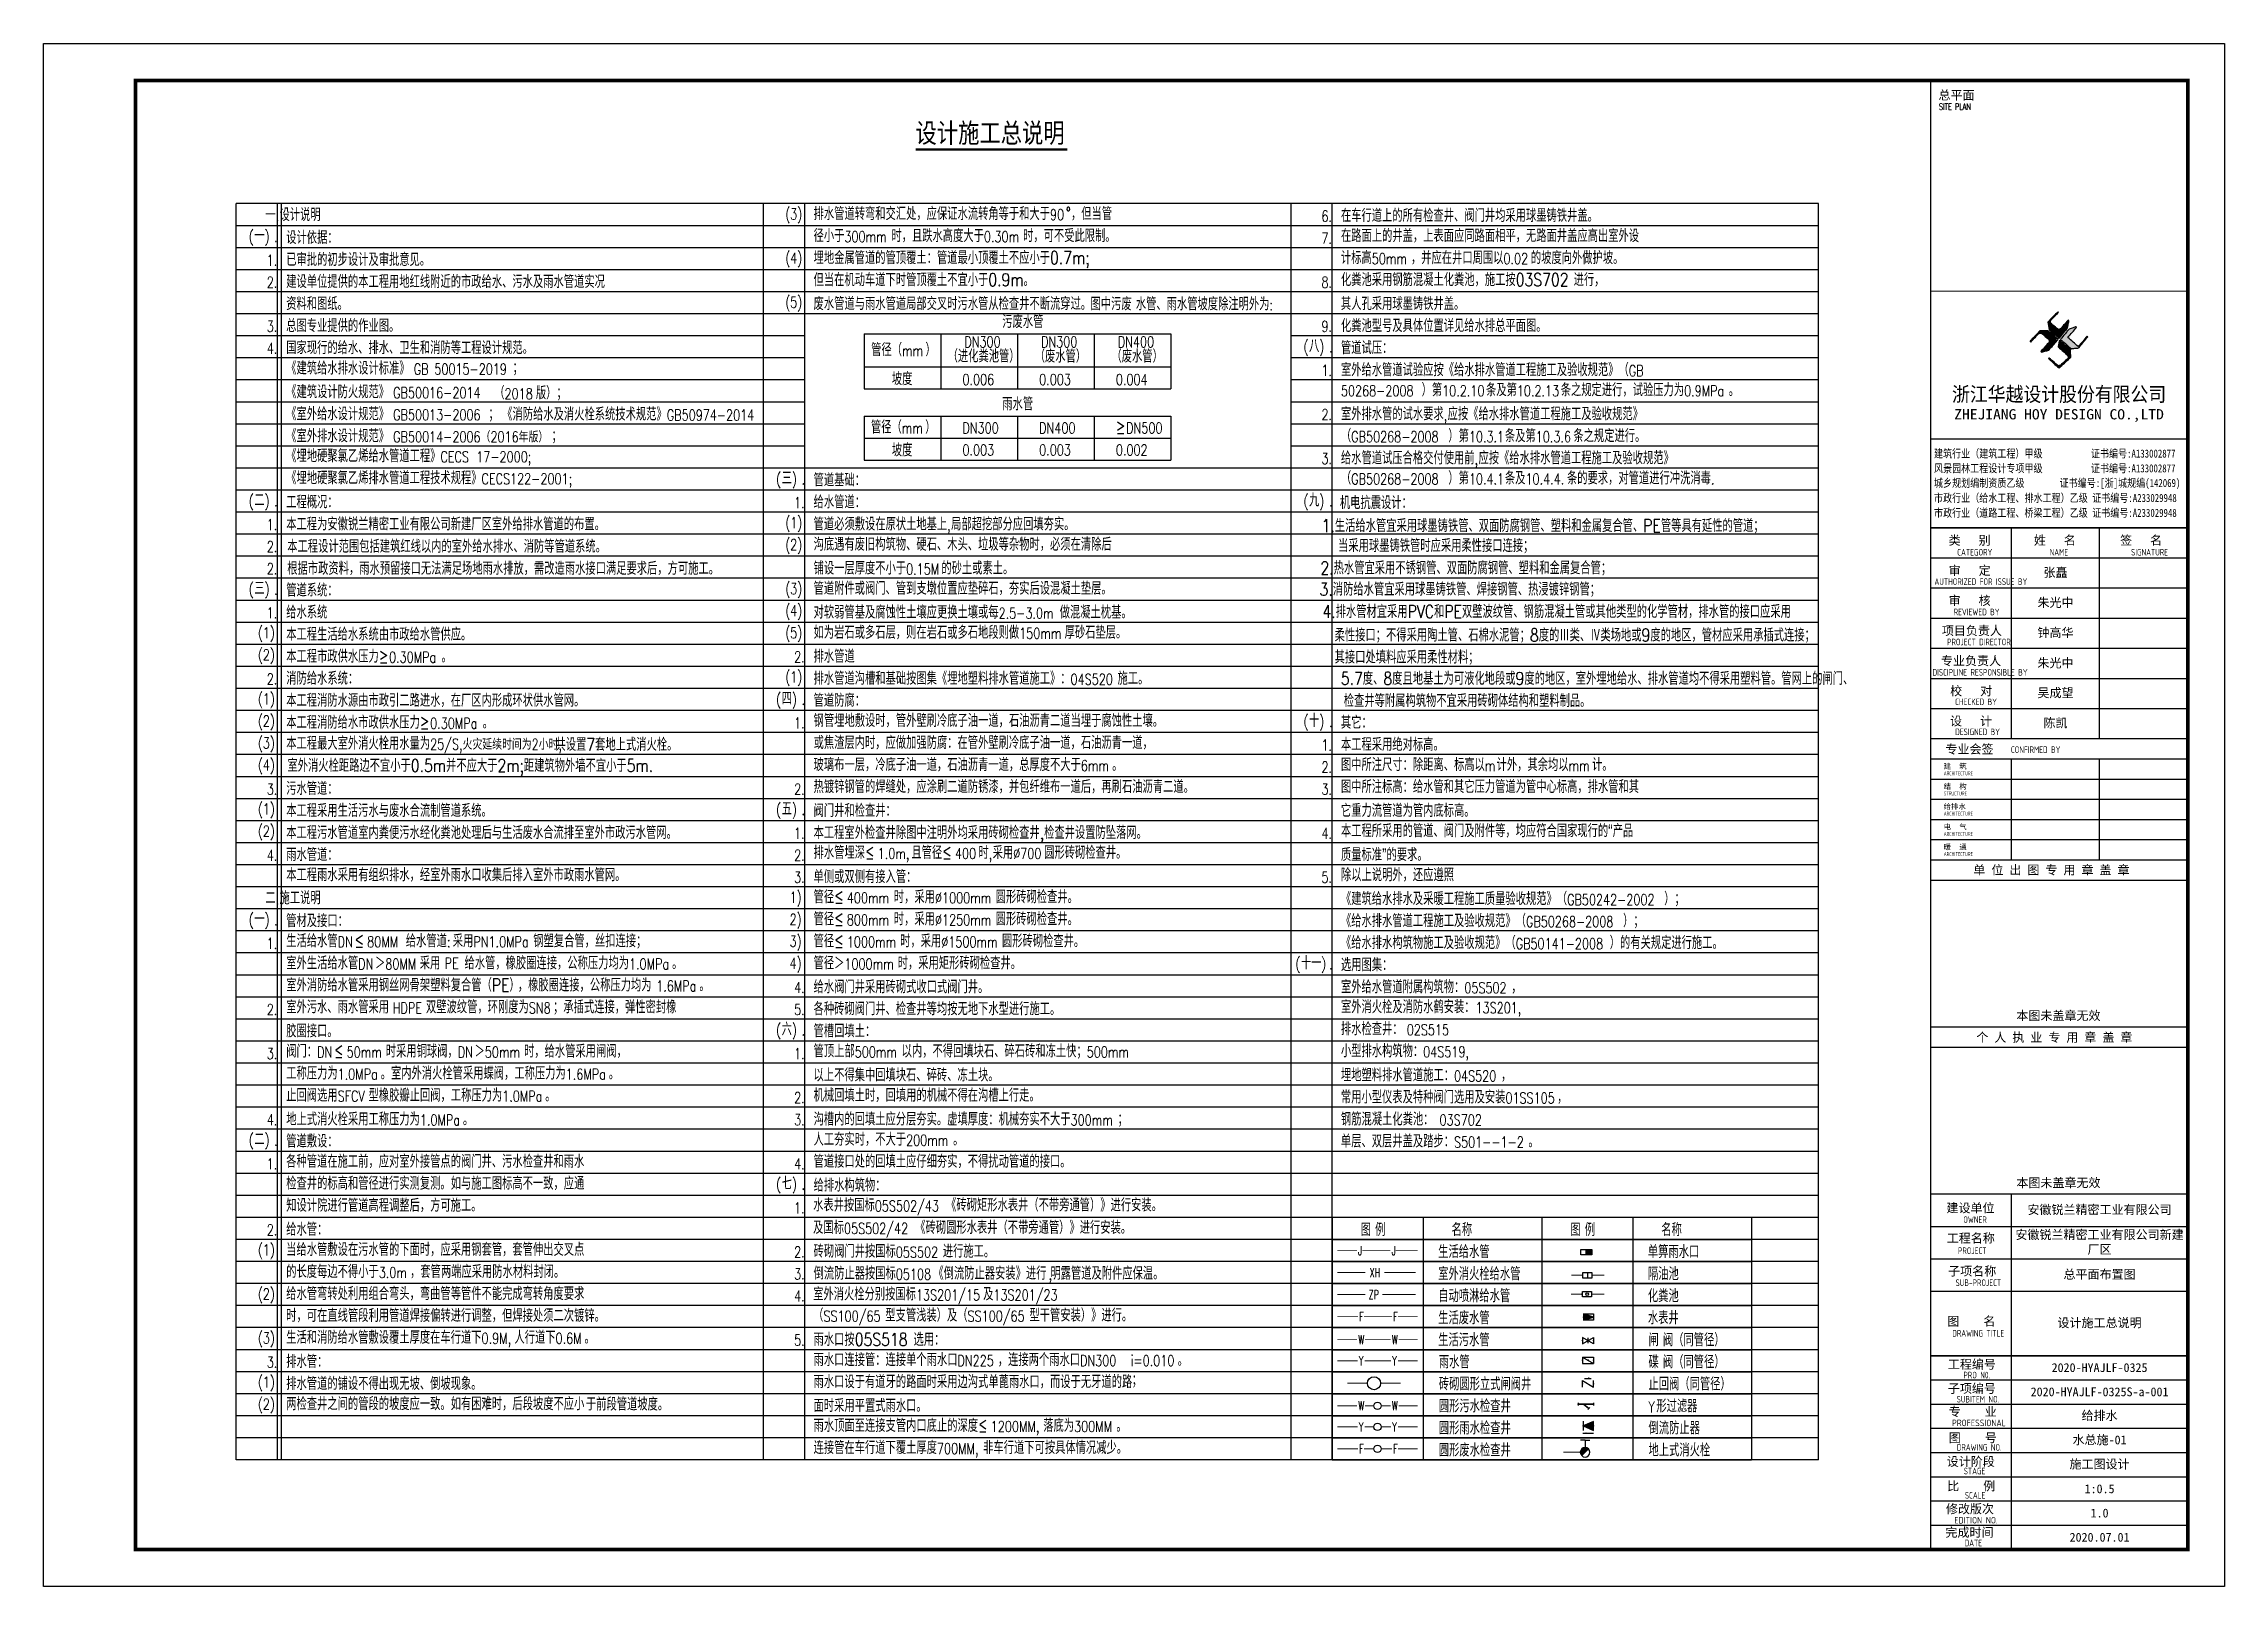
# Model space of a CAD drawing. Header units: millimetres. Extents: x 418357 to 841680, y 53918 to 109839.
# Drawn here: x 420716.3 to 421013.3, y 55192.9 to 55402.9 of the extents above; entities that cross this region are included whole.
import ezdxf
from ezdxf.enums import TextEntityAlignment as Align

# ---------------------------------------------------------------- set-up
doc = ezdxf.new("R2010")
doc.units = ezdxf.units.MM
doc.linetypes.add('DASH', pattern=[0.35, 0.25, -0.1])
doc.linetypes.add('DOT2', pattern=[0.125, 0, -0.125])
for name, color, linetype in [('DIM_SYMB', 171, 'Continuous'), ('DIM_TEXT', 7, 'Continuous'), ('EQUIP_消防', 7, 'Continuous'), ('EQUIP_阀门', 7, 'Continuous'), ('PIPE-废水', 31, 'Continuous'), ('PIPE-污水', 6, 'Continuous'), ('PIPE-消防', 1, 'Continuous'), ('PIPE-给水', 3, 'Continuous'), ('PIPE-雨水', 4, 'Continuous'), ('PUB_TEXT', 7, 'Continuous'), ('PUB_TITLE', 171, 'Continuous'), ('TK', 4, 'Continuous'), ('TWT_TEXT', 7, 'Continuous'), ('TWT_室外', 8, 'Continuous'), ('TWT_雨水口', 4, 'Continuous'), ('WELL_废水', 31, 'Continuous'), ('WELL_污水', 6, 'Continuous'), ('WELL_雨水', 4, 'Continuous')]:
    doc.layers.add(name, color=color, linetype=linetype)
doc.styles.add('-宋体', font='', dxfattribs={"width": 0.8})
doc.styles.add('_TWT_PIPEDN', font='SIMPLEX', dxfattribs={"width": 0.8, "height": 3, "bigfont": 'HZTXT'})
doc.styles.add('_TWT_PIPETEXT', font='COMPLEX', dxfattribs={"width": 0.8, "height": 2.5, "bigfont": 'HZTXT'})
doc.styles.add('HT', font='simhei.ttf', dxfattribs={"width": 0.8})
doc.styles.add('ROMANS', font='ROMANS.shx', dxfattribs={"width": 0.8})
doc.styles.get("Standard").update_dxf_attribs({"font": 'txt', "bigfont": 'gbcbig.shx'})
doc.styles.add('TSSD_REIN', font='tssdeng.shx', dxfattribs={"width": 0.7, "bigfont": 'tssdchn.shx'})
doc.styles.add('图框字体', font='', dxfattribs={"width": 0.8})
doc.styles.add('图签宋体', font='', dxfattribs={"height": 300})
doc.styles.add('图签黑体', font='simhei.ttf', dxfattribs={"height": 550})
doc.styles.get('-宋体').set_extended_font_data('SimSun')
doc.styles.get('图框字体').set_extended_font_data('NSimSun')
doc.styles.get('图签宋体').set_extended_font_data('NSimSun')

msp = doc.modelspace()

# ---------------------------------------------------------------- texts
at = {"layer": 'DIM_TEXT', "style": '_TWT_PIPETEXT', "width": 0.64}
for s, height, p in [('J', 1.237, (420895.306, 55238.01)), ('J', 1.237, (420899.878, 55238.01)), ('XH', 1.2374, (420896.884, 55235.031)), ('ZP', 1.2374, (420896.744, 55232.031)), ('F', 1.237, (420895.455, 55229.034)), ('F', 1.237, (420900.079, 55229.034)), ('W', 1.237, (420895.323, 55225.901)), ('Y', 1.237, (420895.399, 55223.023)), ('W', 1.237, (420899.895, 55225.901)), ('Y', 1.237, (420899.971, 55223.023)), ('W', 1.237, (420895.323, 55216.901)), ('W', 1.237, (420899.895, 55216.901)), ('Y', 1.237, (420895.399, 55214.023)), ('Y', 1.237, (420899.971, 55214.023)), ('F', 1.237, (420895.455, 55211.034)), ('F', 1.237, (420900.079, 55211.034))]:
    msp.add_text(s, height=height, dxfattribs=at).set_placement(p)
at = {"layer": 'PUB_TEXT', "style": '图框字体', "width": 0.8}
msp.add_text('设计施工总说明', height=2.6582, dxfattribs=at).set_placement((420835.027, 55389.449))
at = {"layer": 'TWT_TEXT', "style": '_TWT_PIPEDN'}
for s, height, width, p in [('一', 1.75, 0.8, (420746.475, 55378.785)), ('.', 1.487, 0.752941, (420747.875, 55378.785)), ('设计说明', 1.75, 0.8, (420748.408, 55378.785)), ('(3)', 1.4875, 0.752941, (420817.285, 55378.993)), ('排水管道转弯和交汇处，应保证水流转角等于和大于', 1.75, 0.8, (420821.142, 55378.916)), ('90', 1.4875, 0.752941, (420853.342, 55378.916)), ('°，但当管', 1.75, 0.8, (420855.475, 55378.916)), ('6.', 1.4875, 0.752941, (420890.311, 55378.713)), ('在车行道上的所有检查井、阀门井均采用球墨铸铁井盖。', 1.75, 0.8, (420892.963, 55378.668)), ('(', 1.487, 0.752941, (420744.229, 55375.933)), ('一', 1.75, 0.8, (420744.975, 55375.933)), (')', 1.487, 0.752941, (420746.375, 55375.933)), ('.', 1.487, 0.752941, (420747.686, 55375.933)), ('设计依据：', 1.75, 0.8, (420749.322, 55375.668)), ('径小于', 1.75, 0.8, (420821.142, 55375.916)), ('300mm', 1.4875, 0.752941, (420825.342, 55375.916)), ('时，且跌水高度大于', 1.75, 0.8, (420831.742, 55375.916)), ('0.30m', 1.4875, 0.752941, (420844.342, 55375.916)), ('时，可不受此限制。', 1.75, 0.8, (420849.675, 55375.916)), ('7.', 1.4875, 0.752941, (420890.311, 55375.713)), ('在路面上的井盖，上表面应同路面相平，无路面井盖应高出室外设', 1.75, 0.8, (420892.963, 55375.916)), ('1.', 1.4875, 0.752941, (420746.67, 55372.713)), ('已审批的初步设计及审批意见。', 1.75, 0.8, (420749.322, 55372.668)), ('(4)', 1.4875, 0.752941, (420817.285, 55372.993)), ('埋地金属管道的管顶覆土：管道最小顶覆土不应小于0.7m;', 1.75, 0.8, (420821.142, 55372.916)), ('计标高', 1.75, 0.8, (420892.963, 55372.916)), ('50mm', 1.4875, 0.752941, (420897.163, 55372.916)), ('，并应在井口周围以', 1.75, 0.8, (420902.496, 55372.916)), ('0.02', 1.4875, 0.752941, (420915.096, 55372.916)), ('的坡度向外做护坡。', 1.75, 0.8, (420918.829, 55372.916)), ('2.', 1.4875, 0.752941, (420746.67, 55369.713)), ('建设单位提供的本工程用地红线附近的市政给水、污水及雨水管道实况', 1.75, 0.8, (420749.322, 55369.668)), ('但当在机动车道下时管顶覆土不宜小于0.9m。', 1.75, 0.8, (420821.142, 55369.916)), ('8.', 1.4875, 0.752941, (420890.311, 55369.713)), ('化粪池采用钢筋混凝土化粪池，施工按03S702', 1.75, 0.8, (420892.963, 55369.93)), ('进行，', 1.75, 0.8, (420924.657, 55369.93)), ('资料和图纸。', 1.75, 0.8, (420749.322, 55366.668)), ('(5)', 1.4875, 0.752941, (420817.285, 55366.993)), ('废水管道与雨水管道局部交叉时污水管从检查井不断流穿过。', 1.75, 0.8, (420821.142, 55366.668)), ('图中污废', 1.75, 0.8, (420858.863, 55366.632)), ('水管、雨水管坡度除注明外为', 1.75, 0.8, (420865.028, 55366.632)), (':', 1.487, 0.752941, (420883.228, 55366.632)), ('其人孔采用球墨铸铁井盖。', 1.75, 0.8, (420892.963, 55366.668)), ('3.', 1.4875, 0.752941, (420746.67, 55363.713)), ('总图专业提供的作业图。', 1.75, 0.8, (420749.322, 55363.668)), ('污废水管', 1.75, 0.8, (420846.84, 55364.218)), ('9.', 1.4875, 0.752941, (420890.311, 55363.713)), ('化粪池型号及具体位置详见给水排总平面图。', 1.75, 0.8, (420892.963, 55363.668)), ('4.', 1.4875, 0.752941, (420746.67, 55360.713)), ('国家现行的给水、排水、卫生和消防等工程设计规范。', 1.75, 0.8, (420749.322, 55360.668)), ('管径（', 1.75, 0.8, (420828.985, 55360.399)), ('mm', 1.4875, 0.752941, (420833.185, 55360.399)), ('）', 1.75, 0.8, (420836.385, 55360.399)), ('（进化粪池管）', 1.75, 0.8, (420839.399, 55359.538)), ('DN300', 1.4875, 0.752941, (420841.675, 55361.596)), ('（废水管）', 1.75, 0.8, (420851.26, 55359.524)), ('DN300', 1.4875, 0.752941, (420852.124, 55361.596)), ('（废水管）', 1.75, 0.8, (420861.709, 55359.524)), ('DN400', 1.4875, 0.752941, (420862.573, 55361.596)), ('(', 1.487, 0.752941, (420887.87, 55360.933)), ('八', 1.75, 0.8, (420888.617, 55360.933)), (')', 1.487, 0.752941, (420890.017, 55360.933)), ('.', 1.487, 0.752941, (420891.328, 55360.933)), ('管道试压：', 1.75, 0.8, (420892.963, 55360.668)), ('《建筑给水排水设计标准》', 1.75, 0.8, (420749.322, 55357.889)), ('GB', 1.4875, 0.752941, (420766.686, 55357.889)), ('50015-2019', 1.4875, 0.752941, (420769.49, 55357.889)), ('；', 1.75, 0.8, (420780.144, 55357.937)), ('坡度', 1.75, 0.8, (420831.798, 55356.441)), ('0.006', 1.4875, 0.752941, (420841.415, 55356.466)), ('0.003', 1.4875, 0.752941, (420851.864, 55356.466)), ('0.004', 1.4875, 0.752941, (420862.313, 55356.466)), ('1.', 1.4875, 0.752941, (420890.311, 55357.713)), ('室外给水管道试验应按《给水排水管道工程施工及验收规范》（', 1.75, 0.8, (420892.963, 55357.668)), ('GB', 1.4875, 0.752941, (420932.163, 55357.668)), ('《建筑设计防火规范》', 1.75, 0.8, (420749.322, 55354.668)), ('GB50016-2014', 1.4875, 0.752941, (420763.886, 55354.668)), ('（', 1.75, 0.8, (420777.655, 55354.528)), ('2018', 1.4875, 0.752941, (420779.055, 55354.528)), ('版）；', 1.75, 0.8, (420783.322, 55354.528)), ('雨水管', 1.75, 0.8, (420846.84, 55353.016)), ('50268-2008', 1.4875, 0.752941, (420892.963, 55354.93)), ('）第', 1.75, 0.8, (420903.949, 55354.93)), ('10.2.10', 1.4875, 0.752941, (420906.749, 55354.93)), ('条及第', 1.75, 0.8, (420912.723, 55354.93)), ('10.2.13', 1.4875, 0.752941, (420916.923, 55354.93)), ('条之规定进行，试验压力为', 1.75, 0.8, (420922.896, 55354.93)), ('0.9MPa', 1.4875, 0.752941, (420939.696, 55354.93)), ('。', 1.75, 0.8, (420945.776, 55354.93)), ('《室外给水设计规范》', 1.75, 0.8, (420749.322, 55351.668)), ('GB50013-2006', 1.4875, 0.752941, (420763.886, 55351.668)), ('；', 1.75, 0.8, (420776.86, 55351.668)), ('《消防给水及消火栓系统技术规范》', 1.75, 0.8, (420778.74, 55351.633)), ('GB50974-2014', 1.4875, 0.752941, (420801.155, 55351.633)), ('2.', 1.4875, 0.752941, (420890.311, 55351.713)), ('室外排水管的试水要求', 1.75, 0.8, (420892.963, 55351.668)), ('应按《给水排水管道工程施工及验收规范》', 1.75, 0.8, (420907.496, 55351.668)), ('《室外排水设计规范》', 1.75, 0.8, (420749.322, 55348.668)), ('GB50014-2006（2016年版）', 1.4875, 0.752941, (420763.886, 55348.668)), ('；', 1.75, 0.8, (420785.456, 55348.668)), ('管径（', 1.75, 0.8, (420828.954, 55349.868)), ('mm', 1.4875, 0.752941, (420833.154, 55349.868)), ('）', 1.75, 0.8, (420836.354, 55349.868)), ('DN300', 1.4875, 0.752941, (420841.415, 55349.875)), ('DN400', 1.4875, 0.752941, (420851.864, 55349.875)), ('≥', 1.75, 0.8, (420862.313, 55349.875)), ('DN500', 1.4875, 0.752941, (420863.713, 55349.875)), ('（', 1.75, 0.8, (420892.963, 55348.682)), ('GB50268-2008', 1.4875, 0.752941, (420894.363, 55348.682)), (',', 1.487, 0.752941, (420906.963, 55351.668)), ('）第', 1.75, 0.8, (420907.589, 55348.682)), ('10.3.1', 1.4875, 0.752941, (420910.389, 55348.682)), ('条及第', 1.75, 0.8, (420915.296, 55348.682)), ('10.3.6', 1.4875, 0.752941, (420919.496, 55348.682)), ('条之规定进行。', 1.75, 0.8, (420924.616, 55348.682)), ('《埋地硬聚氯乙烯给水管道工程》', 1.75, 0.8, (420749.322, 55345.952)), ('CECS', 1.4875, 0.752941, (420770.322, 55345.952)), ('17-2000;', 1.4875, 0.752941, (420775.206, 55345.952)), ('坡度', 1.75, 0.8, (420831.798, 55346.739)), ('0.003', 1.4875, 0.752941, (420841.415, 55346.875)), ('0.003', 1.4875, 0.752941, (420851.864, 55346.875)), ('0.002', 1.4875, 0.752941, (420862.313, 55346.875)), ('3.', 1.4875, 0.752941, (420890.311, 55345.713)), ('给水管道试压合格交付使用前', 1.75, 0.8, (420892.963, 55345.668)), ('应按《给水排水管道工程施工及验收规范》', 1.75, 0.8, (420911.696, 55345.668)), ('《埋地硬聚氯乙烯排水管道工程技术规程》', 1.75, 0.8, (420749.322, 55342.952)), ('CECS122-2001;', 1.4875, 0.752941, (420775.922, 55342.952)), ('(', 1.487, 0.752941, (420816.049, 55342.933)), ('三', 1.75, 0.8, (420816.796, 55342.933)), (')', 1.487, 0.752941, (420818.196, 55342.933)), ('.', 1.487, 0.752941, (420819.507, 55342.933)), ('管道基础：', 1.75, 0.8, (420821.142, 55342.668)), ('（', 1.75, 0.8, (420892.963, 55342.93)), ('GB50268-2008', 1.4875, 0.752941, (420894.363, 55342.93)), ('）第', 1.75, 0.8, (420907.589, 55342.93)), ('10.4.1', 1.4875, 0.752941, (420910.389, 55342.93)), (',', 1.487, 0.752941, (420911.163, 55345.668)), ('条及', 1.75, 0.8, (420915.296, 55342.93)), ('10.4.4.', 1.4875, 0.752941, (420918.096, 55342.93)), ('条的要求，对管道进行冲洗消毒', 1.75, 0.8, (420923.749, 55342.93)), ('.', 1.487, 0.752941, (420943.349, 55342.93)), ('(', 1.487, 0.752941, (420744.229, 55339.933)), ('二', 1.75, 0.8, (420744.975, 55339.933)), (')', 1.487, 0.752941, (420746.375, 55339.933)), ('.', 1.487, 0.752941, (420747.686, 55339.933)), ('工程概况：', 1.75, 0.8, (420749.322, 55339.668)), ('1.', 1.4875, 0.752941, (420818.491, 55339.713)), ('给水管道：', 1.75, 0.8, (420821.142, 55339.668)), ('(', 1.487, 0.752941, (420887.87, 55339.933)), ('九', 1.75, 0.8, (420888.617, 55339.933)), (')', 1.487, 0.752941, (420890.017, 55339.933)), ('.', 1.487, 0.752941, (420891.328, 55339.933)), ('机电抗震设计：', 1.75, 0.8, (420892.819, 55339.576, -6.246)), ('1.', 1.4875, 0.752941, (420746.67, 55336.713)), ('(1)', 1.4875, 0.752941, (420817.285, 55336.993)), ('管道必须敷设在原状土地基上', 1.75, 0.8, (420821.142, 55336.668)), ('局部超挖部分应回填夯实。', 1.75, 0.8, (420839.875, 55336.668)), ('1.生活给水管宜采用球墨铸铁管、双面防腐钢管、塑料和金属复合管、PE管等具有延性的管道；', 1.75, 0.8, (420890.33, 55336.452)), ('2.', 1.4875, 0.752941, (420746.67, 55333.713)), ('(2)', 1.4875, 0.752941, (420817.285, 55333.993)), ('沟底遇有废旧构筑物、硬石、木头、垃圾等杂物时，必须在清除后', 1.75, 0.8, (420821.142, 55333.916)), (',', 1.487, 0.752941, (420839.342, 55336.668)), ('当采用球墨铸铁管时应采用柔性接口连接；                   ', 1.75, 0.8, (420892.575, 55333.732)), ('2.', 1.4875, 0.752941, (420746.67, 55330.713)), ('铺设一层厚度不小于', 1.75, 0.8, (420821.142, 55330.668)), ('0.15M', 1.4875, 0.752941, (420833.742, 55330.668)), ('的砂土或素土。', 1.75, 0.8, (420838.542, 55330.668)), ('2.热水管宜采用不锈钢管、双面防腐钢管、塑料和金属复合管；', 1.75, 0.8, (420890.168, 55330.696)), ('(', 1.487, 0.752941, (420744.229, 55327.933)), ('三', 1.75, 0.8, (420744.975, 55327.933)), (')', 1.487, 0.752941, (420746.375, 55327.933)), ('管道系统：', 1.75, 0.8, (420749.322, 55327.668)), ('(3)', 1.4875, 0.752941, (420817.285, 55327.993)), ('管道附件或阀门、管到支墩位置应垫碎石，夯实后设混凝土垫层。', 1.75, 0.8, (420821.142, 55327.916)), ('3.消防给水管宜采用球墨铸铁管、焊接钢管、热浸镀锌钢管； ', 1.75, 0.8, (420890.053, 55327.797)), ('1.', 1.4875, 0.752941, (420746.67, 55324.713)), ('.', 1.487, 0.752941, (420747.686, 55327.933)), ('给水系统', 1.75, 0.8, (420749.322, 55324.668)), ('(4)', 1.4875, 0.752941, (420817.285, 55324.993)), ('对软弱管基及腐蚀性土壤应更换土壤或每', 1.75, 0.8, (420821.142, 55324.668)), ('2.5-3.0m', 1.4875, 0.752941, (420846.342, 55324.668)), ('做混凝土枕基。', 1.75, 0.8, (420854.662, 55324.668)), (' 4.排水管材宜采用PVC和PE双壁波纹管、钢筋混凝土管或其他类型的化学管材，排水管的接口应采用', 1.75, 0.8, (420889.482, 55324.76)), ('(1)', 1.4875, 0.752941, (420745.465, 55321.993)), ('本工程生活给水系统由市政给水管供应。', 1.75, 0.8, (420749.322, 55321.668)), ('(5)', 1.4875, 0.752941, (420817.285, 55321.993)), ('如为岩石或多石层，则在岩石或多石地段则做', 1.75, 0.8, (420821.142, 55321.916)), ('150mm', 1.4875, 0.752941, (420849.142, 55321.916)), ('厚砂石垫层。', 1.75, 0.8, (420855.329, 55321.916)), (' 柔性接口；不得采用陶土管、石棉水泥管；8度的Ⅲ类、Ⅳ类场地或9度的地区，管材应采用承插式连接；    ', 1.75, 0.8, (420891.144, 55321.551)), ('(2)', 1.4875, 0.752941, (420745.465, 55318.993)), ('本工程市政供水压力≥', 1.75, 0.8, (420749.322, 55318.668)), ('0.30MPa', 1.4875, 0.752941, (420763.322, 55318.668)), ('。', 1.75, 0.8, (420770.468, 55318.668)), ('2.', 1.4875, 0.752941, (420818.491, 55318.713)), ('排水管道', 1.75, 0.8, (420821.142, 55318.668)), (' 其接口处填料应采用柔性材料；    ', 1.75, 0.8, (420891.144, 55318.551)), ('2.', 1.4875, 0.752941, (420746.67, 55315.713)), ('消防给水系统：', 1.75, 0.8, (420749.322, 55315.668)), ('(1)', 1.4875, 0.752941, (420817.285, 55315.993)), ('排水管道沟槽和基础按图集《埋地塑料排水管道施工》：', 1.75, 0.8, (420821.142, 55315.668)), ('04S520', 1.4875, 0.752941, (420856.142, 55315.668)), ('施工。', 1.75, 0.8, (420862.542, 55315.668)), ('        5.7度、8度且地基土为可液化地段或9度的地区，室外埋地给水、排水管道均不得采用塑料管。管网上的闸门、', 1.75, 0.8, (420884.596, 55315.649)), ('(1)', 1.4875, 0.752941, (420745.465, 55312.993)), ('本工程消防水源由市政引二路进水，在厂区内形成环状供水管网。', 1.75, 0.8, (420749.322, 55312.668)), ('(', 1.487, 0.752941, (420816.049, 55312.933)), ('四', 1.75, 0.8, (420816.796, 55312.933)), (')', 1.487, 0.752941, (420818.196, 55312.933)), ('管道防腐：', 1.75, 0.8, (420821.142, 55312.668)), ('   检查井等附属构筑物不宜采用砖砌体结构和塑料制品。', 1.75, 0.8, (420890.217, 55312.622)), ('(2)', 1.4875, 0.752941, (420745.465, 55309.993)), ('本工程消防给水市政供水压力≥', 1.75, 0.8, (420749.322, 55309.668)), ('0.30MPa', 1.4875, 0.752941, (420768.922, 55309.668)), ('。', 1.75, 0.8, (420776.068, 55309.668)), ('1.', 1.4875, 0.752941, (420818.491, 55309.713)), ('.', 1.487, 0.752941, (420819.507, 55312.933)), ('钢管埋地敷设时，管外壁刷冷底子油一道，石油沥青二道当埋于腐蚀性土壤。', 1.75, 0.8, (420821.142, 55309.916)), ('(', 1.487, 0.752941, (420887.87, 55309.933)), ('十', 1.75, 0.8, (420888.617, 55309.933)), (')', 1.487, 0.752941, (420890.017, 55309.933)), ('其它：', 1.75, 0.8, (420892.963, 55309.668)), ('(3)', 1.4875, 0.752941, (420745.465, 55306.993)), ('本工程最大室外消火栓用水量为', 1.75, 0.8, (420749.322, 55306.828)), ('或焦渣层内时，应做加强防腐：在管外壁刷冷底子油一道，石油沥青一道，', 1.75, 0.8, (420821.142, 55306.916)), ('1.', 1.4875, 0.752941, (420890.311, 55306.713)), ('.', 1.487, 0.752941, (420891.328, 55309.933)), ('本工程采用绝对标高。', 1.75, 0.8, (420892.963, 55306.668)), ('(4)', 1.4875, 0.752941, (420745.465, 55303.993)), ('室外消火栓距路边不宜小于0.5m并不应大于2m;距建筑物外墙不宜小于5m.', 1.75, 0.8, (420749.489, 55303.802)), ('玻璃布一层，冷底子油一道，石油沥青一道，总厚度不大于', 1.75, 0.8, (420821.142, 55303.916)), ('6mm', 1.4875, 0.752941, (420857.542, 55303.916)), ('。', 1.75, 0.8, (420861.809, 55303.916)), ('2.', 1.4875, 0.752941, (420890.311, 55303.713)), ('图中所注尺寸：除距离、标高以', 1.75, 0.8, (420892.963, 55303.916)), ('m', 1.487, 0.752941, (420912.563, 55303.916)), ('计外，其余均以', 1.75, 0.8, (420914.163, 55303.916)), ('mm', 1.4875, 0.752941, (420923.963, 55303.916)), ('计。', 1.75, 0.8, (420927.163, 55303.916)), ('3.', 1.4875, 0.752941, (420746.67, 55300.713)), ('污水管道：', 1.75, 0.8, (420749.322, 55300.668)), ('2.', 1.4875, 0.752941, (420818.491, 55300.713)), ('热镀锌钢管的焊缝处，应涂刷二道防锈漆，并包纤维布一道后，再刷石油沥青二道。', 1.75, 0.8, (420821.142, 55300.916)), ('3.', 1.4875, 0.752941, (420890.311, 55300.713)), ('图中所注标高：给水管和其它压力管道为管中心标高，排水管和其', 1.75, 0.8, (420892.963, 55300.916)), ('(1)', 1.4875, 0.752941, (420745.465, 55297.993)), ('本工程采用生活污水与废水合流制管道系统。', 1.75, 0.8, (420749.322, 55297.668)), ('(', 1.487, 0.752941, (420816.049, 55297.933)), ('五', 1.75, 0.8, (420816.796, 55297.933)), (')', 1.487, 0.752941, (420818.196, 55297.933)), ('阀门井和检查井：', 1.75, 0.8, (420821.142, 55297.668)), ('它重力流管道为管内底标高。', 1.75, 0.8, (420892.963, 55297.668)), ('(2)', 1.4875, 0.752941, (420745.465, 55294.993)), ('本工程污水管道室内粪便污水经化粪池处理后与生活废水合流排至室外市政污水管网。', 1.75, 0.8, (420749.322, 55294.668)), ('1.', 1.4875, 0.752941, (420818.491, 55294.713)), ('.', 1.487, 0.752941, (420819.507, 55297.933)), ('本工程室外检查井除图中注明外均采用砖砌检查井,检查井设置防坠落网。', 1.75, 0.8, (420821.142, 55294.668)), ('4.', 1.4875, 0.752941, (420890.311, 55294.713)), ('本工程所采用的管道、阀门及附件等，均应符合国家现行的“产品', 1.75, 0.8, (420892.963, 55294.916)), ('4.', 1.4875, 0.752941, (420746.67, 55291.713)), ('雨水管道：', 1.75, 0.8, (420749.322, 55291.668)), ('2.', 1.4875, 0.752941, (420818.491, 55291.713)), ('排水管埋深≤', 1.75, 0.8, (420821.142, 55291.952)), ('1.0m,', 1.4875, 0.752941, (420829.875, 55291.952)), ('且管径≤', 1.75, 0.8, (420834.462, 55291.952)), ('400', 1.4875, 0.752941, (420840.395, 55291.952)), ('时', 1.75, 0.8, (420843.595, 55291.952)), ('采用', 1.75, 0.8, (420845.529, 55291.952)), ('%%C700', 1.4875, 0.752941, (420848.329, 55291.952)), ('圆形砖砌检查井。', 1.75, 0.8, (420852.542, 55291.952)), ('质量标准”的要求。', 1.75, 0.8, (420892.963, 55291.668)), ('本工程雨水采用有组织排水，经室外雨水口收集后排入室外市政雨水管网。', 1.75, 0.8, (420749.322, 55288.916)), ('3.', 1.4875, 0.752941, (420818.491, 55288.713)), ('单侧或双侧有接入管：', 1.75, 0.8, (420821.142, 55288.668)), (',', 1.487, 0.752941, (420844.995, 55291.952)), ('5.', 1.4875, 0.752941, (420890.311, 55288.713)), ('除以上说明外，还应遵照', 1.75, 0.8, (420892.963, 55288.916)), ('二', 1.75, 0.8, (420746.475, 55285.785)), ('施工说明', 1.75, 0.8, (420748.408, 55285.785)), ('1)', 1.4875, 0.752941, (420817.875, 55285.993)), ('管径≤', 1.75, 0.8, (420821.142, 55285.916)), ('400mm', 1.4875, 0.752941, (420825.675, 55285.916)), ('时，采用', 1.75, 0.8, (420832.075, 55285.916)), ('%%C1000mm', 1.4875, 0.752941, (420837.675, 55285.916)), ('圆形砖砌检查井。', 1.75, 0.8, (420845.942, 55285.916)), ('《建筑给水排水及采暖工程施工质量验收规范》（', 1.75, 0.8, (420892.963, 55285.668)), ('GB50242-2002', 1.4875, 0.752941, (420923.763, 55285.668)), ('）；', 1.75, 0.8, (420936.989, 55285.668)), ('(', 1.487, 0.752941, (420744.229, 55282.933)), ('一', 1.75, 0.8, (420744.975, 55282.933)), (')', 1.487, 0.752941, (420746.375, 55282.933)), ('.', 1.487, 0.752941, (420747.875, 55285.785)), ('管材及接口：', 1.75, 0.8, (420749.322, 55282.668)), ('2)', 1.4875, 0.752941, (420817.875, 55282.993)), ('管径≤', 1.75, 0.8, (420821.142, 55282.916)), ('800mm', 1.4875, 0.752941, (420825.675, 55282.916)), ('时，采用', 1.75, 0.8, (420832.075, 55282.916)), ('%%C1250mm', 1.4875, 0.752941, (420837.675, 55282.916)), ('圆形砖砌检查井。', 1.75, 0.8, (420845.942, 55282.916)), ('《给水排水管道工程施工及验收规范》（', 1.75, 0.8, (420892.963, 55282.668)), ('GB50268-2008', 1.4875, 0.752941, (420918.163, 55282.668)), ('）；', 1.75, 0.8, (420931.389, 55282.668)), ('1.', 1.4875, 0.752941, (420746.67, 55279.713)), ('.', 1.487, 0.752941, (420747.686, 55282.933)), ('生活给水管', 1.75, 0.8, (420749.322, 55279.93)), ('DN', 1.4875, 0.752941, (420756.322, 55279.93)), ('≤', 1.75, 0.8, (420758.615, 55279.93)), ('80MM', 1.4875, 0.752941, (420760.348, 55279.93)), ('给水管道', 1.75, 0.8, (420765.606, 55279.93)), (':', 1.487, 0.752941, (420771.206, 55279.93)), ('采用', 1.75, 0.8, (420772.006, 55279.93)), ('PN1.0MPa', 1.4875, 0.752941, (420774.806, 55279.93)), ('钢塑复合管，丝扣连接；', 1.75, 0.8, (420782.966, 55279.93)), ('3)', 1.4875, 0.752941, (420817.875, 55279.993)), ('管径≤', 1.75, 0.8, (420821.142, 55279.916)), ('1000mm', 1.4875, 0.752941, (420825.675, 55279.916)), ('时，采用', 1.75, 0.8, (420832.929, 55279.916)), ('%%C1500mm', 1.4875, 0.752941, (420838.529, 55279.916)), ('圆形砖砌检查井。', 1.75, 0.8, (420846.795, 55279.916)), ('《给水排水构筑物施工及验收规范》（', 1.75, 0.8, (420892.963, 55279.682)), ('GB50141-2008', 1.4875, 0.752941, (420916.763, 55279.682)), ('）的有关规定进行施工。', 1.75, 0.8, (420929.563, 55279.682)), ('室外生活给水管', 1.75, 0.8, (420749.322, 55276.916)), ('DN', 1.4875, 0.752941, (420759.122, 55276.916)), ('＞', 1.75, 0.8, (420761.415, 55276.916)), ('80MM', 1.4875, 0.752941, (420762.815, 55276.916)), ('采用', 1.75, 0.8, (420767.508, 55276.916)), ('PE', 1.4875, 0.752941, (420770.892, 55277.017)), ('给水管，橡胶圈连接，公称压力均为', 1.75, 0.8, (420773.603, 55276.916)), ('1.0MPa', 1.4875, 0.752941, (420796.003, 55276.916)), ('4)', 1.4875, 0.752941, (420817.875, 55276.993)), ('管径＞', 1.75, 0.8, (420821.142, 55276.916)), ('1000mm', 1.4875, 0.752941, (420825.342, 55276.916)), ('时，采用矩形砖砌检查井。', 1.75, 0.8, (420832.595, 55276.916)), ('(', 1.487, 0.752941, (420886.77, 55276.933)), ('十一', 1.75, 0.8, (420887.516, 55276.933)), (')', 1.487, 0.752941, (420890.274, 55276.933)), ('选用图集：', 1.75, 0.8, (420892.963, 55276.668)), ('室外消防给水管采用钢丝网骨架塑料复合管（PE）', 1.75, 0.8, (420749.322, 55273.916)), ('，橡胶圈连接，公称压力均为', 1.75, 0.8, (420780.868, 55273.916)), ('1.6MPa', 1.4875, 0.752941, (420799.709, 55273.916)), ('。', 1.75, 0.8, (420801.87, 55276.916)), ('4.', 1.4875, 0.752941, (420818.491, 55273.713)), ('给水阀门井采用砖砌式收口式阀门井。', 1.75, 0.8, (420821.142, 55273.668)), ('.', 1.487, 0.752941, (420891.328, 55276.933)), ('室外给水管道附属构筑物：', 1.75, 0.8, (420892.963, 55273.668)), ('05S502', 1.4875, 0.752941, (420909.763, 55273.668)), ('2.', 1.4875, 0.752941, (420746.67, 55270.713)), ('室外污水、雨水管采用', 1.75, 0.8, (420749.322, 55270.93)), ('HDPE', 1.4875, 0.752941, (420763.832, 55270.93)), ('双壁波纹管，环刚度为', 1.75, 0.8, (420768.359, 55270.93)), ('SN8', 1.4875, 0.752941, (420782.359, 55270.93)), ('；承插式连接，弹性密封橡', 1.75, 0.8, (420785.666, 55270.93)), ('。', 1.75, 0.8, (420805.592, 55273.916)), ('5.', 1.4875, 0.752941, (420818.491, 55270.713)), ('各种砖砌阀门井、检查井等均按无地下水型进行施工。', 1.75, 0.8, (420821.142, 55270.682)), ('室外消火栓及消防水鹤安装：', 1.75, 0.8, (420892.963, 55270.952)), ('13S201,', 1.4875, 0.752941, (420911.293, 55270.952)), ('，', 1.75, 0.8, (420916.163, 55273.668)), ('胶圈接口。', 1.75, 0.8, (420749.322, 55267.668)), ('(', 1.487, 0.752941, (420816.049, 55267.933)), ('六', 1.75, 0.8, (420816.796, 55267.933)), (')', 1.487, 0.752941, (420818.196, 55267.933)), ('管槽回填土：', 1.75, 0.8, (420821.142, 55267.668)), ('排水检查井：', 1.75, 0.8, (420892.963, 55267.952)), ('02S515', 1.4875, 0.752941, (420901.927, 55267.952)), ('3.', 1.4875, 0.752941, (420746.67, 55264.713)), ('阀门：', 1.75, 0.8, (420749.322, 55264.916)), ('DN', 1.4875, 0.752941, (420753.522, 55264.916)), ('≤', 1.75, 0.8, (420755.815, 55264.916)), ('50mm', 1.4875, 0.752941, (420757.548, 55264.916)), ('时采用铜球阀，', 1.75, 0.8, (420762.882, 55264.916)), ('DN', 1.4875, 0.752941, (420772.682, 55264.916)), ('＞', 1.75, 0.8, (420774.975, 55264.916)), ('50mm', 1.4875, 0.752941, (420776.375, 55264.916)), ('时，给水管采用闸阀，', 1.75, 0.8, (420781.708, 55264.916)), ('1.', 1.4875, 0.752941, (420818.491, 55264.713)), ('.', 1.487, 0.752941, (420819.507, 55267.933)), ('管顶上部', 1.75, 0.8, (420821.142, 55264.93)), ('500mm', 1.4875, 0.752941, (420826.742, 55264.93)), ('以内，不得回填块石、碎石砖和冻土快；', 1.75, 0.8, (420833.142, 55264.93)), ('500mm', 1.4875, 0.752941, (420858.342, 55264.93)), ('小型排水构筑物：', 1.75, 0.8, (420892.963, 55264.952)), ('04S519,', 1.4875, 0.752941, (420904.163, 55264.952)), ('工称压力为', 1.75, 0.8, (420749.322, 55261.916)), ('1.0MPa', 1.4875, 0.752941, (420756.322, 55261.916)), ('。室内外消火栓管采用蝶阀，工称压力为', 1.75, 0.8, (420762.188, 55261.916)), ('1.6MPa', 1.4875, 0.752941, (420787.388, 55261.916)), ('以上不得集中回填块石、碎砖、冻土块。', 1.75, 0.8, (420821.142, 55261.668)), ('埋地塑料排水管道施工：', 1.75, 0.8, (420892.963, 55261.668)), ('04S520', 1.4875, 0.752941, (420908.363, 55261.668)), ('止回阀选用', 1.75, 0.8, (420749.322, 55258.916)), ('SFCV', 1.4875, 0.752941, (420756.322, 55258.916)), ('型橡胶瓣止回阀，工称压力为', 1.75, 0.8, (420760.535, 55258.916)), ('1.0MPa', 1.4875, 0.752941, (420778.735, 55258.916)), ('。', 1.75, 0.8, (420793.255, 55261.916)), ('2.', 1.4875, 0.752941, (420818.491, 55258.713)), ('机械回填土时，回填用的机械不得在沟槽上行走。', 1.75, 0.8, (420821.142, 55258.916)), ('常用小型仪表及特种阀门选用及安装', 1.75, 0.8, (420892.963, 55258.668)), ('，', 1.75, 0.8, (420914.763, 55261.668)), ('01SS105', 1.4875, 0.752941, (420915.363, 55258.668)), ('4.', 1.4875, 0.752941, (420746.67, 55255.713)), ('地上式消火栓采用工称压力为', 1.75, 0.8, (420749.322, 55255.668)), ('1.0MPa', 1.4875, 0.752941, (420767.522, 55255.668)), ('。', 1.75, 0.8, (420784.602, 55258.916)), ('3.', 1.4875, 0.752941, (420818.491, 55255.713)), ('沟槽内的回填土应分层夯实。虚填厚度：机械夯实不大于', 1.75, 0.8, (420821.142, 55255.668)), ('300mm', 1.4875, 0.752941, (420856.142, 55255.668)), ('；', 1.75, 0.8, (420862.542, 55255.668)), ('钢筋混凝土化粪池：', 1.75, 0.8, (420892.963, 55255.668)), ('03S702', 1.4875, 0.752941, (420906.392, 55255.668)), ('，', 1.75, 0.8, (420922.403, 55258.668)), ('(', 1.487, 0.752941, (420744.229, 55252.933)), ('二', 1.75, 0.8, (420744.975, 55252.933)), (')', 1.487, 0.752941, (420746.375, 55252.933)), ('管道敷设：', 1.75, 0.8, (420749.322, 55252.668)), ('。', 1.75, 0.8, (420773.388, 55255.668)), ('人工夯实时，不大于', 1.75, 0.8, (420821.142, 55252.916)), ('200mm', 1.4875, 0.752941, (420833.742, 55252.916)), ('单层、双层井盖及踏步：', 1.75, 0.8, (420892.963, 55252.668)), ('S501--1-2', 1.4875, 0.752941, (420908.363, 55252.668)), ('1.', 1.4875, 0.752941, (420746.67, 55249.713)), ('.', 1.487, 0.752941, (420747.686, 55252.933)), ('各种管道在施工前，应对室外接管点的阀门井、污水检查井和雨水', 1.75, 0.8, (420749.322, 55249.916)), ('4.', 1.4875, 0.752941, (420818.491, 55249.713)), ('管道接口处的回填土应仔细夯实，不得扰动管道的接口。', 1.75, 0.8, (420821.142, 55249.916)), ('。', 1.75, 0.8, (420840.142, 55252.916)), ('。', 1.75, 0.8, (420918.496, 55252.668)), ('检查井的标高和管径进行实测复测。如与施工图标高不一致，应通', 1.75, 0.8, (420749.322, 55246.93)), ('(', 1.487, 0.752941, (420816.049, 55246.933)), ('七', 1.75, 0.8, (420816.796, 55246.933)), (')', 1.487, 0.752941, (420818.196, 55246.933)), ('给排水构筑物：', 1.75, 0.8, (420821.142, 55246.668)), ('知设计院进行管道高程调整后，方可施工。', 1.75, 0.8, (420749.322, 55243.93)), ('1.', 1.4875, 0.752941, (420818.491, 55243.713)), ('.', 1.487, 0.752941, (420819.507, 55246.933)), ('水表井按国标', 1.75, 0.8, (420821.083, 55243.972)), ('05S502/43', 1.4875, 0.752941, (420829.483, 55243.972)), ('《砖砌矩形水表井（不带旁通管）》进行安装。', 1.75, 0.8, (420839.189, 55243.972)), ('2.', 1.4875, 0.752941, (420746.67, 55240.713)), ('给水管：', 1.75, 0.8, (420749.322, 55240.668)), ('及国标', 1.75, 0.8, (420821.083, 55240.912)), ('05S502/42', 1.4875, 0.752941, (420825.283, 55240.912)), ('《砖砌圆形水表井（不带旁通管）》进行安装。', 1.75, 0.8, (420834.989, 55240.912)), ('图', 1.75, 0.8, (420895.655, 55240.614)), ('例', 1.75, 0.8, (420897.619, 55240.614)), ('名称', 1.75, 0.8, (420908.029, 55240.614)), ('图', 1.75, 0.8, (420924.212, 55240.614)), ('例', 1.75, 0.8, (420926.177, 55240.614)), ('名称', 1.75, 0.8, (420936.586, 55240.614)), ('(1)', 1.4875, 0.752941, (420745.465, 55237.993)), ('当给水管敷设在污水管的下面时，应采用钢套管，套管伸出交叉点', 1.75, 0.8, (420749.322, 55237.916)), ('2.', 1.4875, 0.752941, (420818.491, 55237.713)), ('砖砌阀门井按国标', 1.75, 0.8, (420821.142, 55237.682)), ('05S502', 1.4875, 0.752941, (420832.342, 55237.682)), ('进行施工。', 1.75, 0.8, (420838.742, 55237.682)), ('生活给水管', 1.75, 0.8, (420906.212, 55237.614)), ('单箅雨水口', 1.75, 0.8, (420934.769, 55237.614)), ('的长度每边不得小于', 1.75, 0.8, (420749.322, 55234.916)), ('3.0m', 1.4875, 0.752941, (420761.922, 55234.916)), ('，套管两端应采用防水材料封闭。', 1.75, 0.8, (420766.188, 55234.916)), ('3.', 1.4875, 0.752941, (420818.491, 55234.713)), ('倒流防止器按国标', 1.75, 0.8, (420821.142, 55234.682)), ('05108', 1.4875, 0.752941, (420832.342, 55234.682)), ('《倒流防止器安装》进行', 1.75, 0.8, (420837.462, 55234.682)), ('明露管道及附件应保温。', 1.75, 0.8, (420853.395, 55234.682)), ('室外消火栓给水管', 1.75, 0.8, (420906.212, 55234.614)), ('隔油池', 1.75, 0.8, (420934.769, 55234.614)), ('(2)', 1.4875, 0.752941, (420745.465, 55231.993)), ('给水管弯转处利用组合弯头，弯曲管等管件不能完成弯转角度要求', 1.75, 0.8, (420749.322, 55231.916)), ('4.', 1.4875, 0.752941, (420818.491, 55231.713)), ('室外消火栓分别按国标', 1.75, 0.8, (420821.083, 55231.853)), ('13S201/15', 1.4875, 0.752941, (420835.083, 55231.853)), ('及', 1.75, 0.8, (420844.238, 55231.853)), ('13S201/23', 1.4875, 0.752941, (420845.638, 55231.853)), (',', 1.487, 0.752941, (420853.144, 55234.682)), ('自动喷淋给水管', 1.75, 0.8, (420906.212, 55231.614)), ('化粪池', 1.75, 0.8, (420934.769, 55231.614)), ('时，可在直线管段利用管道焊接偏转进行调整，但焊接处须二次镀锌。', 1.75, 0.8, (420749.322, 55228.93)), ('（', 1.75, 0.8, (420821.083, 55228.972)), ('SS100/65', 1.4875, 0.752941, (420822.483, 55228.972)), ('型支管浅装）及（', 1.75, 0.8, (420830.909, 55228.972)), ('SS100/65', 1.4875, 0.752941, (420842.109, 55228.972)), ('型干管安装）》进行。', 1.75, 0.8, (420850.536, 55228.972)), ('生活废水管', 1.75, 0.8, (420906.212, 55228.614)), ('水表井', 1.75, 0.8, (420934.769, 55228.614)), ('(3)', 1.4875, 0.752941, (420745.465, 55225.993)), ('生活和消防给水管敷设覆土厚度在车行道下', 1.75, 0.8, (420749.322, 55225.952)), ('0.9M,', 1.4875, 0.752941, (420775.922, 55225.952)), ('人行道下', 1.75, 0.8, (420780.402, 55225.952)), ('0.6M', 1.4875, 0.752941, (420786.002, 55225.952)), ('5.', 1.4875, 0.752941, (420818.491, 55225.713)), ('雨水口按05S518', 1.75, 0.8, (420821.142, 55225.668)), ('选用：', 1.75, 0.8, (420834.76, 55225.668)), ('生活污水管', 1.75, 0.8, (420906.212, 55225.614)), ('闸', 1.75, 0.8, (420934.849, 55225.614)), ('阀（同管径）', 1.75, 0.8, (420936.813, 55225.614)), ('3.', 1.4875, 0.752941, (420746.67, 55222.713)), ('排水管：', 1.75, 0.8, (420749.322, 55222.668)), ('。', 1.75, 0.8, (420789.948, 55225.952)), ('雨水口连接管：连接单个雨水口', 1.75, 0.8, (420821.142, 55222.916)), ('DN225', 1.4875, 0.752941, (420840.742, 55222.916)), ('，连接两个雨水口', 1.75, 0.8, (420846.235, 55222.916)), ('DN300', 1.4875, 0.752941, (420857.435, 55222.916)), ('i=0.010', 1.4875, 0.752941, (420864.329, 55222.916)), ('雨水管', 1.75, 0.8, (420906.292, 55222.614)), ('碟', 1.75, 0.8, (420934.849, 55222.614)), ('阀（同管径）', 1.75, 0.8, (420936.813, 55222.614)), ('(1)', 1.4875, 0.752941, (420745.465, 55219.993)), ('排水管道的铺设不得出现无坡、倒坡现象。', 1.75, 0.8, (420749.322, 55219.668)), ('雨水口设于有道牙的路面时采用边沟式单蓖雨水口，而设于无牙道的路', 1.75, 0.8, (420821.142, 55219.916)), ('；', 1.75, 0.8, (420864.475, 55220.156)), ('。', 1.75, 0.8, (420870.729, 55222.916)), ('砖砌圆形立式闸阀井', 1.75, 0.8, (420906.292, 55219.614)), ('止回阀（同管径）', 1.75, 0.8, (420934.849, 55219.614)), ('(2)', 1.4875, 0.752941, (420745.465, 55216.993)), ('两检查井之间的管段的坡度应一致。如有困难时，后段坡度不应小', 1.75, 0.8, (420749.322, 55216.916)), ('于前段管道坡度。', 1.75, 0.8, (420790.137, 55216.865)), ('面时采用平置式雨水口。', 1.75, 0.8, (420821.142, 55216.668)), ('圆形污水检查井', 1.75, 0.8, (420906.292, 55216.614)), ('形过滤器', 1.75, 0.8, (420935.916, 55216.614)), ('雨水顶面至连接支管内口底止的深度≤', 1.75, 0.8, (420821.142, 55213.952)), ('1200MM,', 1.4875, 0.752941, (420845.275, 55213.952)), ('落底为', 1.75, 0.8, (420852.422, 55213.952)), ('300MM', 1.4875, 0.752941, (420856.622, 55213.952)), ('圆形雨水检查井', 1.75, 0.8, (420906.292, 55213.614)), ('倒流防止器', 1.75, 0.8, (420934.849, 55213.614)), ('Y', 1.487, 0.752941, (420934.849, 55216.614)), ('连接管在车行道下覆土厚度', 1.75, 0.8, (420821.142, 55210.952)), ('700MM,', 1.4875, 0.752941, (420837.942, 55210.952)), ('非车行道下可按具体情况减少。', 1.75, 0.8, (420844.235, 55210.952)), ('。', 1.75, 0.8, (420862.382, 55213.952)), ('圆形废水检查井', 1.75, 0.8, (420906.292, 55210.614)), ('地上式消火栓', 1.75, 0.8, (420934.849, 55210.614))]:
    msp.add_text(s, height=height, dxfattribs=dict(at, width=width)).set_placement(p)
at = {"layer": 'TWT_TEXT', "color": 2, "style": '_TWT_PIPEDN'}
for s, height, width, p in [('本工程为安徽锐兰精密工业有限公司新建厂区室外给排水管道的布置。', 1.75, 0.8, (420749.322, 55336.668)), ('本工程设计范围包括建筑红线以内的室外给水排水、消防等管道系统。', 1.75, 0.8, (420749.462, 55333.63)), ('根据市政资料，雨水预留接口无法满足场地雨水排放，需改造雨水接口满足要求后，方可施工。', 1.75, 0.8, (420749.462, 55330.63)), ('25/S,火灾延续时间为2小时,', 1.4875, 0.752941, (420768.922, 55306.828)), ('共设置7套地上式消火栓。', 1.75, 0.8, (420785.992, 55306.667))]:
    msp.add_text(s, height=height, dxfattribs=dict(at, width=width)).set_placement(p)

# ---------------------------------------------------------------- blocks, each defined once
blk = doc.blocks.new('$TwtSys$00000354')
for p, q in [((-0.5, -0.5), (-0.5, 0.5)), ((-0.5, 0.5), (0.5, 0.5)), ((0, 0.5), (0, -0.5)), ((0.5, 0.5), (0.5, -0.5)), ((0.5, -0.5), (-0.5, -0.5))]:
    blk.add_line(p, q)
blk = doc.blocks.new('$TwtSys$00000424')
for p, q in [((-500, 250), (500, 250)), ((-500, -250), (-500, 250)), ((0, -250), (0, 250)), ((500, 250), (500, -250)), ((500, -250), (-500, -250))]:
    blk.add_line(p, q)
blk.add_solid([(0, 250), (500, 250), (0, -250), (500, -250)])
blk = doc.blocks.new('$TwtSys$00000353')
at = {"color": 6}
for p, q in [((-0.5, 0.13), (-0.58, 0.13)), ((-0.58, 0.13), (-0.58, -0.13)), ((-0.5, 0.5), (0.5, 0.5)), ((-0.5, -0.5), (-0.5, 0.5)), ((0.5, 0.5), (0.5, -0.5)), ((-0.5, -0.13), (-0.58, -0.13)), ((0.5, -0.5), (-0.5, -0.5))]:
    blk.add_line(p, q, dxfattribs=at)
at = {"color": 6, "const_width": 0.02}
blk.add_lwpolyline([(-0.5, 0.13), (-0.58, 0.13), (-0.58, -0.13), (-0.5, -0.13)], dxfattribs=at)
blk.add_lwpolyline([(-0.5, 0.5), (0.5, 0.5), (0.5, -0.5), (-0.5, -0.5)], close=True, dxfattribs=at)
at = {"color": 6}
blk.add_ellipse((0, 0), major_axis=(0, 0.25), ratio=0.6, start_param=4.712389, end_param=10.995574, dxfattribs=at)
blk = doc.blocks.new('$VALVE$00000315')
blk.add_line((-75, 125), (75, 125))
blk.add_lwpolyline([(-125, -75), (-125, 75), (125, -75), (125, 75)])
for p in [(-125, 0), (125, 0)]:
    blk.add_point(p)
blk.add_solid([(0, 125), (0, 150), (75, 125)])
blk = doc.blocks.new('$VALVE$00000316')
for p, q in [((-125, 72), (125, -72)), ((-125, 72), (-125, -72)), ((-125, 72), (125, 72)), ((125, 72), (125, -72)), ((-125, -72), (125, -72))]:
    blk.add_line(p, q)
at = {"const_width": 21.1}
blk.add_lwpolyline([(-11, 0, 1), (11, 0, 1)], format="xyb", close=True, dxfattribs=at)
for p in [(-125, 0), (125, 0)]:
    blk.add_point(p)
at = {"color": 7, "flags": 9}
for tag in ['XSIZE', 'YSIZE']:
    blk.add_attdef(tag, (0, 0), '', height=0.5, dxfattribs=at)
blk = doc.blocks.new('$VALVE$00000296')
for points in [[(-125, 72), (-125, -72), (125, 72), (125, -72), (-125, 72)], [(0, 60), (0, -64)]]:
    blk.add_lwpolyline(points)
for p in [(-125, 0), (125, 0)]:
    blk.add_point(p)
blk = doc.blocks.new('$VALVE$00000555')
for p, q in [((-75, 50), (75, 50)), ((75, 50), (75, -50)), ((75, -50), (-75, -50))]:
    blk.add_line(p, q)
blk.add_lwpolyline([(-75, -50), (75, 0), (-75, 50)], close=True)
for p in [(-75, 0), (75, 0)]:
    blk.add_point(p)
blk.add_solid([(-75, 50), (75, 0), (-75, -50)])
blk = doc.blocks.new('$VALVE$00000501')
for p, q in [((-175, 32), (-175, -32)), ((175, 32), (175, -32)), ((96, -77), (50, -123))]:
    blk.add_line(p, q)
at = {"const_width": 35}
for points in [[(-175, 0), (175, 0)], [(-52, 0), (73, -100)]]:
    blk.add_lwpolyline(points, dxfattribs=at)
for p in [(-175, -2), (175, -2)]:
    blk.add_point(p)
blk = doc.blocks.new('$VALVE$00000656')
for p, q in [((-113, 110), (-113, -100)), ((118, -164), (-119, -164))]:
    blk.add_line(p, q)
blk.add_lwpolyline([(119, 5, 203, 0, 0), (-113, 5, 0, 0, 0)], format="xyseb")
blk.add_lwpolyline([(119, 107), (-113, 5), (119, -97)], close=True)
for p in [(-113, 5), (119, 5)]:
    blk.add_point(p)
blk.add_solid([(-44, -164), (-44, -139), (-119, -164)])
blk = doc.blocks.new('$TwtSys$00000385')
for p, q in [((0, 331), (-130, 331)), ((92, 92), (-92, -92)), ((0, 331), (0, 131)), ((0, 331), (130, 331))]:
    blk.add_line(p, q)
for start, end in [(135, 315), (315, 135)]:
    blk.add_arc((0, 0), 131, start, end)
at = {"color": 0}
for points in [[(-34, 127), (-127, 34), (34, 127), (-127, -34)], [(-93, 93), (-93, 93), (-34, 127), (-127, 34)], [(34, 127), (-127, -34), (93, 93), (-93, -93)]]:
    blk.add_solid(points, dxfattribs=at)
blk = doc.blocks.new('$TWTSYS$00000187')
blk.add_circle((0, 0, 0), 0.5)
blk = doc.blocks.new('A$C053D6479')
at = {"layer": 'PUB_TITLE'}
h = blk.add_hatch(color=256, dxfattribs=at)
h.dxf.hatch_style = 1
edge = h.paths.add_edge_path()
edge.add_spline(control_points=[(1310, 579), (1216, 662), (1118, 742), (1026, 827)], knot_values=[14, 14, 14, 14, 15, 15, 15, 15], degree=3, periodic=0)
edge.add_spline(control_points=[(1026, 827), (1105, 920), (1188, 1008), (1266, 1102)], knot_values=[13, 13, 13, 13, 14, 14, 14, 14], degree=3, periodic=0)
edge.add_spline(control_points=[(1266, 1102), (1258, 1111), (1249, 1119), (1239, 1116)], knot_values=[12, 12, 12, 12, 13, 13, 13, 13], degree=3, periodic=0)
edge.add_spline(control_points=[(1239, 1116), (1210, 1107), (1179, 1092), (1144, 1077)], knot_values=[11, 11, 11, 11, 12, 12, 12, 12], degree=3, periodic=0)
edge.add_spline(control_points=[(1144, 1077), (1109, 1063), (1069, 1053), (1047, 1038)], knot_values=[10, 10, 10, 10, 11, 11, 11, 11], degree=3, periodic=0)
edge.add_spline(control_points=[(1047, 1038), (1028, 1026), (1007, 992), (991, 972)], knot_values=[9, 9, 9, 9, 10, 10, 10, 10], degree=3, periodic=0)
edge.add_spline(control_points=[(991, 972), (942, 913), (899, 868), (849, 810)], knot_values=[8, 8, 8, 8, 9, 9, 9, 9], degree=3, periodic=0)
edge.add_spline(control_points=[(849, 810), (842, 801), (822, 776), (822, 775)], knot_values=[7, 7, 7, 7, 8, 8, 8, 8], degree=3, periodic=0)
edge.add_spline(control_points=[(822, 775), (823, 771), (848, 752), (859, 744)], knot_values=[6, 6, 6, 6, 7, 7, 7, 7], degree=3, periodic=0)
edge.add_spline(control_points=[(859, 744), (949, 670), (1035, 592), (1122, 521)], knot_values=[5, 5, 5, 5, 6, 6, 6, 6], degree=3, periodic=0)
edge.add_spline(control_points=[(1122, 521), (1153, 527), (1185, 530), (1217, 533)], knot_values=[4, 4, 4, 4, 5, 5, 5, 5], degree=3, periodic=0)
edge.add_spline(control_points=[(1217, 533), (1246, 535), (1293, 532), (1316, 542)], knot_values=[3, 3, 3, 3, 4, 4, 4, 4], degree=3, periodic=0)
edge.add_spline(control_points=[(1316, 542), (1327, 547), (1338, 565), (1349, 579)], knot_values=[2, 2, 2, 2, 3, 3, 3, 3], degree=3, periodic=0)
edge.add_spline(control_points=[(1349, 579), (1423, 670), (1507, 759), (1572, 848)], knot_values=[1, 1, 1, 1, 2, 2, 2, 2], degree=3, periodic=0)
edge.add_spline(control_points=[(1572, 848), (1564, 852), (1561, 861), (1551, 862)], knot_values=[0, 0, 0, 0, 1, 1, 1, 1], degree=3, periodic=0)
edge.add_spline(control_points=[(1551, 862), (1469, 769), (1393, 671), (1310, 579)], knot_values=[15, 15, 15, 15, 16, 16, 16, 16], degree=3, periodic=0)
at = {"layer": 'TK'}
h = blk.add_hatch(color=256, dxfattribs=at)
h.dxf.hatch_style = 2
edge = h.paths.add_edge_path()
edge.add_spline(control_points=[(1036, 1188), (1031, 1158), (1031, 1158), (1024, 1121), (1020, 1104), (1017, 1085), (1012, 1071), (1004, 1052), (976, 1026), (956, 1003), (906, 946), (866, 899), (814, 839), (806, 829), (789, 806), (787, 806), (777, 804), (728, 856), (719, 864), (651, 922), (580, 978), (514, 1036), (509, 1106), (488, 1176), (479, 1247), (570, 1343), (663, 1436), (758, 1526), (764, 1523), (768, 1518), (774, 1515), (693, 1422), (599, 1343), (520, 1249), (607, 1171), (698, 1096), (789, 1021), (874, 1109), (950, 1206), (1031, 1298), (1066, 1286), (1054, 1262), (1045, 1224), (1036, 1188), (1031, 1158)], knot_values=[-1, -1, 0, 0, 0, 0, 1, 1, 1, 2, 2, 2, 3, 3, 3, 4, 4, 4, 5, 5, 5, 6, 6, 6, 7, 7, 7, 8, 8, 8, 9, 9, 9, 10, 10, 10, 11, 11, 11, 12, 12, 12, 13, 13, 13, 14, 14, 14, 14], degree=3, periodic=0)
h = blk.add_hatch(color=256, dxfattribs=at)
h.dxf.hatch_style = 2
edge = h.paths.add_edge_path()
edge.add_spline(control_points=[(492, 475), (469, 472), (469, 472), (452, 467), (416, 456), (383, 448), (342, 438), (323, 433), (297, 422), (293, 440), (291, 452), (313, 470), (322, 480), (400, 566), (477, 652), (553, 736), (460, 815), (366, 894), (270, 970), (183, 883), (101, 791), (16, 703), (-18, 714), (9, 735), (28, 755), (103, 838), (192, 930), (266, 1005), (319, 1009), (387, 1005), (442, 1007), (456, 1008), (472, 1011), (485, 1007), (507, 1000), (534, 967), (555, 949), (624, 891), (699, 833), (760, 773), (689, 691), (614, 604), (539, 517), (529, 505), (516, 487), (506, 482), (492, 475), (469, 472)], knot_values=[-1, -1, 0, 0, 0, 0, 1, 1, 1, 2, 2, 2, 3, 3, 3, 4, 4, 4, 5, 5, 5, 6, 6, 6, 7, 7, 7, 8, 8, 8, 9, 9, 9, 10, 10, 10, 11, 11, 11, 12, 12, 12, 13, 13, 13, 14, 14, 14, 15, 15, 15, 15], degree=3, periodic=0)
h = blk.add_hatch(color=256, dxfattribs=at)
h.dxf.hatch_style = 2
edge = h.paths.add_edge_path()
edge.add_spline(control_points=[(1018, 207), (925, 121), (925, 121), (830, 33), (818, 21), (800, 0), (787, 0), (768, -1), (725, 49), (712, 60), (662, 103), (616, 143), (568, 186), (545, 207), (518, 224), (499, 250), (501, 259), (511, 261), (516, 267), (609, 192), (696, 111), (785, 33), (883, 118), (977, 208), (1070, 298), (992, 373), (892, 456), (803, 534), (791, 544), (768, 561), (766, 569), (761, 588), (776, 634), (780, 655), (785, 690), (788, 721), (795, 746), (897, 661), (998, 576), (1097, 490), (1100, 425), (1106, 361), (1107, 294), (1018, 207), (925, 121)], knot_values=[-1, -1, 0, 0, 0, 0, 1, 1, 1, 2, 2, 2, 3, 3, 3, 4, 4, 4, 5, 5, 5, 6, 6, 6, 7, 7, 7, 8, 8, 8, 9, 9, 9, 10, 10, 10, 11, 11, 11, 12, 12, 12, 13, 13, 13, 14, 14, 14, 14], degree=3, periodic=0)
for points, knots in [([(1031, 1298), (1066, 1286), (1054, 1262), (1045, 1224), (1036, 1188), (1031, 1158), (1024, 1121), (1020, 1104), (1017, 1085), (1012, 1071), (1004, 1052), (976, 1026), (956, 1003), (906, 946), (866, 899), (814, 839), (806, 829), (789, 806), (787, 806), (777, 804), (728, 856), (719, 864), (651, 922), (580, 978), (514, 1036), (509, 1106), (488, 1176), (479, 1247), (570, 1343), (663, 1436), (758, 1526), (764, 1523), (768, 1518), (774, 1515), (693, 1422), (599, 1343), (520, 1249), (607, 1171), (698, 1096), (789, 1021), (874, 1109), (950, 1206), (1031, 1298)], [0, 0, 0, 0, 1, 1, 1, 2, 2, 2, 3, 3, 3, 4, 4, 4, 5, 5, 5, 6, 6, 6, 7, 7, 7, 8, 8, 8, 9, 9, 9, 10, 10, 10, 11, 11, 11, 12, 12, 12, 13, 13, 13, 14, 14, 14, 14]), ([(555, 949), (624, 891), (699, 833), (760, 773), (689, 691), (614, 604), (539, 517), (529, 505), (516, 487), (506, 482), (492, 475), (469, 472), (452, 467), (416, 456), (383, 448), (342, 438), (323, 433), (297, 422), (293, 440), (291, 452), (313, 470), (322, 480), (400, 566), (477, 652), (553, 736), (460, 815), (366, 894), (270, 970), (183, 883), (101, 791), (16, 703), (-18, 714), (9, 735), (28, 755), (103, 838), (192, 930), (266, 1005), (319, 1009), (387, 1005), (442, 1007), (456, 1008), (472, 1011), (485, 1007), (507, 1000), (534, 967), (555, 949)], [0, 0, 0, 0, 1, 1, 1, 2, 2, 2, 3, 3, 3, 4, 4, 4, 5, 5, 5, 6, 6, 6, 7, 7, 7, 8, 8, 8, 9, 9, 9, 10, 10, 10, 11, 11, 11, 12, 12, 12, 13, 13, 13, 14, 14, 14, 15, 15, 15, 15]), ([(1097, 490), (1100, 425), (1106, 361), (1107, 294), (1018, 207), (925, 121), (830, 33), (818, 21), (800, 0), (787, 0), (768, -1), (725, 49), (712, 60), (662, 103), (616, 143), (568, 186), (545, 207), (518, 224), (499, 250), (501, 259), (511, 261), (516, 267), (609, 192), (696, 111), (785, 33), (883, 118), (977, 208), (1070, 298), (992, 373), (892, 456), (803, 534), (791, 544), (768, 561), (766, 569), (761, 588), (776, 634), (780, 655), (785, 690), (788, 721), (795, 746), (897, 661), (998, 576), (1097, 490)], [0, 0, 0, 0, 1, 1, 1, 2, 2, 2, 3, 3, 3, 4, 4, 4, 5, 5, 5, 6, 6, 6, 7, 7, 7, 8, 8, 8, 9, 9, 9, 10, 10, 10, 11, 11, 11, 12, 12, 12, 13, 13, 13, 14, 14, 14, 14]), ([(1551, 862), (1561, 861), (1564, 852), (1572, 848), (1507, 759), (1423, 670), (1349, 579), (1338, 565), (1327, 547), (1316, 542), (1293, 532), (1246, 535), (1217, 533), (1185, 530), (1153, 527), (1122, 521), (1035, 592), (949, 670), (859, 744), (848, 752), (823, 771), (822, 775), (822, 776), (842, 801), (849, 810), (899, 868), (942, 913), (991, 972), (1007, 992), (1028, 1026), (1047, 1038), (1069, 1053), (1109, 1063), (1144, 1077), (1179, 1092), (1210, 1107), (1239, 1116), (1249, 1119), (1258, 1111), (1266, 1102), (1188, 1008), (1105, 920), (1026, 827), (1118, 742), (1216, 662), (1310, 579), (1393, 671), (1469, 769), (1551, 862)], [0, 0, 0, 0, 1, 1, 1, 2, 2, 2, 3, 3, 3, 4, 4, 4, 5, 5, 5, 6, 6, 6, 7, 7, 7, 8, 8, 8, 9, 9, 9, 10, 10, 10, 11, 11, 11, 12, 12, 12, 13, 13, 13, 14, 14, 14, 15, 15, 15, 16, 16, 16, 16])]:
    blk.add_open_spline(points, degree=3, knots=knots, dxfattribs=at)
blk = doc.blocks.new('GeYuanFrame_74602687', base_point=(18.76, 4.34))
at = {"layer": 'PUB_TITLE'}
for points in [[(554.76, 235.14), (554.76, 292.54)], [(578.76, 235.14), (578.76, 292.54)], [(554.76, 202.14), (554.76, 229.64)], [(578.76, 202.14), (578.76, 229.64)], [(554.76, 14.34), (554.76, 111.14)]]:
    blk.add_lwpolyline(points, dxfattribs=at)
at = {"layer": 'TK'}
for p, q in [((43.76, 414.34), (602.76, 414.34)), ((532.76, 316.74), (602.76, 316.74)), ((532.76, 284.34), (602.76, 284.34)), ((532.76, 276.14), (602.76, 276.14)), ((532.76, 267.94), (602.76, 267.94)), ((532.76, 259.74), (602.76, 259.74)), ((532.76, 251.54), (602.76, 251.54)), ((532.76, 243.34), (602.76, 243.34)), ((532.76, 235.14), (602.76, 235.14)), ((532.76, 235.14), (602.76, 235.14)), ((532.76, 102.34), (602.76, 102.34)), ((532.76, 93.54), (602.76, 93.54)), ((532.76, 84.74), (554.76, 84.74)), ((532.76, 84.74), (602.76, 84.74)), ((532.76, 67.18), (602.76, 67.18)), ((532.76, 67.14), (602.76, 67.14)), ((532.76, 60.58), (602.76, 60.58)), ((532.76, 53.98), (602.76, 53.98)), ((532.76, 47.38), (602.76, 47.38)), ((532.76, 40.78), (602.76, 40.78)), ((532.76, 34.18), (602.76, 34.18)), ((532.76, 27.58), (602.76, 27.58)), ((532.76, 20.98), (602.76, 20.98)), ((532.76, 14.34), (602.76, 14.34))]:
    blk.add_line(p, q, dxfattribs=at)
for points in [[(18.76, 424.34), (612.76, 424.34), (612.76, 4.34), (18.76, 4.34), (18.76, 424.34)], [(532.76, 292.54), (602.76, 292.54)], [(532.76, 235.14), (602.76, 235.14)], [(532.76, 229.64), (602.76, 229.64)], [(532.76, 224.14), (602.76, 224.14)], [(532.76, 218.64), (602.76, 218.64)], [(532.76, 213.14), (602.76, 213.14)], [(532.76, 207.64), (602.76, 207.64)], [(532.76, 202.14), (602.76, 202.14)], [(532.76, 196.64), (602.76, 196.64)], [(532.76, 151.14), (602.76, 151.14)]]:
    blk.add_lwpolyline(points, dxfattribs=at)
at = {"layer": 'TK', "const_width": 1}
blk.add_lwpolyline([(602.76, 414.34), (43.76, 414.34), (43.76, 14.34), (602.76, 14.34)], close=True, dxfattribs=at)
at = {"layer": 'TK'}
for points, const_width in [([(532.76, 414.34), (532.76, 14.34)], 0.4), ([(532.76, 356.95), (602.76, 356.95)], 0.35), ([(532.76, 292.54), (602.76, 292.54)], 0.35), ([(532.76, 292.54), (602.76, 292.54)], 0.35), ([(532.76, 235.14), (602.76, 235.14)], 0.35), ([(532.76, 202.14), (602.76, 202.14)], 0.35), ([(532.76, 156.64), (602.76, 156.64)], 0.35), ([(532.76, 111.14), (602.76, 111.14)], 0.35), ([(532.76, 67.18), (602.76, 67.18)], 0.35)]:
    blk.add_lwpolyline(points, dxfattribs=dict(at, const_width=const_width))
at = {"layer": 'PUB_TITLE', "xscale": 0.01000000000021828, "yscale": 0.01000000000021828, "zscale": 0.01}
blk.add_blockref('A$C053D6479', (559.86, 336.08), dxfattribs=at)
at = {"layer": 'TK', "style": '图签宋体'}
for s, height, p in [('总平面', 2.4, (534.9, 409.1)), ('类   别', 2.4, (537.65, 287.9)), ('姓   名', 2.4, (560.87, 287.9)), ('签   名', 2.4, (584.35, 287.9)), ('审   定', 2.4, (537.65, 279.7)), ('审   核', 2.4, (537.65, 271.5)), ('项目负责人', 2.4, (535.8, 263.3)), ('专业负责人', 2.4, (535.56, 255.1)), ('校   对', 2.4, (538.06, 246.9)), ('设   计', 2.4, (538.03, 238.7)), ('专业会签', 2.4, (536.79, 231.05)), ('建  筑', 1.44, (536.28, 226.92)), ('结  构', 1.44, (536.28, 221.42)), ('给排水', 1.44, (536.28, 215.92)), ('电  气', 1.44, (536.28, 210.42)), ('暖  通', 1.44, (536.28, 204.92)), ('单 位 出 图 专 用 章 盖 章', 2.4, (544.39, 198.16)), ('本图未盖章无效', 2.4, (556.1, 158.51)), ('个 人 执 业 专 用 章 盖 章', 2.4, (545.19, 152.58)), ('本图未盖章无效', 2.4, (556.1, 113.01)), ('建设单位', 2.4, (537.06, 106.14)), ('工程名称', 2.4, (537.14, 97.93)), ('子项名称', 2.4, (537.52, 88.95)), ('图    名', 2.4, (537.3, 75.3)), ('工程编号', 2.4, (537.44, 63.58)), ('子项编号', 2.4, (537.44, 57)), ('专    业', 2.4, (537.68, 50.69)), ('图    号', 2.4, (537.69, 43.58)), ('设计阶段', 2.4, (537.12, 37.12)), ('比    例', 2.4, (537.26, 30.44)), ('修改版次', 2.4, (536.91, 24.22)), ('完成时间', 2.4, (536.79, 17.83))]:
    blk.add_text(s, height=height, dxfattribs=at).set_placement(p)
at = {"layer": 'TK'}
for s, height, style, width, p in [('SITE PLAN', 1.697, 'ROMANS', 0.76, (535.02, 406.31)), ('建筑行业（建筑工程）甲级           证书编号:A133002877', 2.2, '-宋体', 0.8, (533.67, 311.64)), ('风景园林工程设计专项甲级           证书编号:A133002877', 2.2, '-宋体', 0.8, (533.67, 307.62)), ('城乡规划编制资质乙级        证书编号:[浙]城规编(142069)', 2.2, '-宋体', 0.8, (533.67, 303.63)), ('市政行业（给水工程、排水工程）乙级 证书编号:A233029948', 2.2, '-宋体', 0.8, (533.67, 299.55)), ('市政行业（道路工程、桥梁工程）乙级 证书编号:A233029948', 2.2, '-宋体', 0.8, (533.67, 295.5)), ('CATEGORY', 1.8, 'TSSD_REIN', 0.7, (539.99, 284.98)), ('NAME', 1.8, 'TSSD_REIN', 0.7, (565.18, 284.98)), ('SIGNATURE', 1.8, 'TSSD_REIN', 0.7, (587.34, 284.98)), ('AUTHORIZED FOR ISSUE BY', 1.8, 'TSSD_REIN', 0.7, (533.79, 276.98)), ('REVIEWED BY', 1.8, 'TSSD_REIN', 0.7, (539.03, 268.72)), ('PROJECT DIRECTOR', 1.8, 'TSSD_REIN', 0.7, (537.22, 260.55)), ('DISCIPLINE RESPONSIBLE BY', 1.8, 'TSSD_REIN', 0.7, (533.25, 252.28)), ('CHECKED BY', 1.8, 'TSSD_REIN', 0.7, (539.42, 244.25)), ('DESIGNED BY', 1.8, 'TSSD_REIN', 0.7, (539.43, 236.08)), ('CONFIRMED BY', 1.8, 'TSSD_REIN', 0.7, (554.61, 231.23)), ('ARCHITECTURE', 1.08, 'TSSD_REIN', 0.7, (536.32, 225.15)), ('STRUCTURE', 1.08, 'TSSD_REIN', 0.7, (536.32, 219.65)), ('ARCHITECTURE', 1.08, 'TSSD_REIN', 0.7, (536.32, 214.15)), ('ARCHITECTURE', 1.08, 'TSSD_REIN', 0.7, (536.32, 208.65)), ('ARCHITECTURE', 1.08, 'TSSD_REIN', 0.7, (536.32, 203.15)), ('OWNER', 1.8, 'TSSD_REIN', 0.7, (541.65, 103.29)), ('PROJECT', 1.8, 'TSSD_REIN', 0.7, (540.19, 94.83)), ('SUB-PROJECT', 1.8, 'TSSD_REIN', 0.7, (539.53, 86.11)), ('DRAWING TITLE', 1.8, 'TSSD_REIN', 0.7, (538.64, 72.34)), ('PRO N0.', 1.8, 'TSSD_REIN', 0.7, (541.68, 60.96)), ('SUBITEM NO.', 1.8, 'TSSD_REIN', 0.7, (539.82, 54.39)), ('PROFESSIONAL', 1.8, 'TSSD_REIN', 0.8, (538.55, 47.95)), ('DRAWING NO.', 1.8, 'TSSD_REIN', 0.7, (539.86, 41.26)), ('STAGE', 1.8, 'TSSD_REIN', 0.7, (541.76, 34.84)), ('SCALE', 1.8, 'TSSD_REIN', 0.7, (542.05, 28.23)), ('EDITION NO.', 1.8, 'TSSD_REIN', 0.8, (539.2, 21.45)), ('DATE', 1.8, 'TSSD_REIN', 0.7, (542, 15.26))]:
    blk.add_text(s, height=height, dxfattribs=dict(at, style=style, width=width)).set_placement(p)
for s, height, style, width, p in [('浙江华越设计股份有限公司', 3.96, 'HT', 0.9, (567.74, 328.97)), ('ZHEJIANG HOY DESIGN CO.,LTD', 2.8, '图签黑体', 1.11, (567.73, 323.1))]:
    blk.add_text(s, height=height, dxfattribs=dict(at, style=style, width=width)).set_placement(p, align=Align.MIDDLE)
at = {"layer": 'TK', "char_height": 2.4, "attachment_point": 5, "style": '图签宋体'}
for s, insert, width in [('张矗', (566.76, 280.21), 24), ('朱光中', (566.76, 272.04), 24), ('钟高华', (566.76, 263.84), 24), ('朱光中', (566.76, 255.57), 24), ('吴成望', (566.76, 247.44), 24), ('陈凯', (566.76, 239.24), 24), ('安徽锐兰精密工业有限公司', (578.76, 106.74), 48), ('安徽锐兰精密工业有限公司新建厂区', (578.76, 97.94), 48), ('总平面布置图', (578.76, 89.14), 48), ('设计施工总说明', (578.76, 75.94), 48), ('2020-HYAJLF-0325', (578.76, 63.88), 48), ('2020-HYAJLF-0325S-a-001', (578.76, 57.28), 48), ('给排水', (578.76, 50.68), 48), ('水总施-01', (578.76, 44.08), 48), ('施工图设计', (578.76, 37.48), 48), ('1:0.5', (578.76, 30.88), 48), ('1.0', (578.76, 24.28), 48), ('2020.07.01', (578.76, 17.69), 48)]:
    blk.add_mtext(s, dxfattribs=dict(at, insert=insert, width=width))

# ---------------------------------------------------------------- linework, layer by layer
at = {"color": 8, "ltscale": 5}
for p, q in [((420957.983, 55381.154), (420742.522, 55381.154)), ((420742.522, 55210.154), (420742.522, 55381.154)), ((420748.129, 55210.154), (420748.129, 55381.154)), ((420748.666, 55210.154), (420748.666, 55381.154)), ((420814.342, 55210.154), (420814.342, 55381.154)), ((420819.95, 55210.154), (420819.95, 55381.154)), ((420886.163, 55210.154), (420886.163, 55381.154)), ((420891.771, 55210.154), (420891.771, 55381.154)), ((420957.983, 55210.154), (420957.983, 55381.154)), ((420957.983, 55378.154), (420742.522, 55378.154)), ((420957.983, 55375.154), (420742.522, 55375.154)), ((420957.983, 55372.154), (420742.522, 55372.154)), ((420957.983, 55369.154), (420742.522, 55369.154)), ((420886.163, 55366.154), (420742.522, 55366.154)), ((420957.983, 55366.154), (420886.163, 55366.154)), ((420819.95, 55363.154), (420742.522, 55363.154)), ((420957.983, 55363.154), (420886.163, 55363.154)), ((420819.95, 55360.154), (420742.522, 55360.154)), ((420957.983, 55360.154), (420886.163, 55360.154)), ((420819.95, 55357.154), (420742.522, 55357.154)), ((420957.983, 55357.154), (420886.163, 55357.154)), ((420819.95, 55354.154), (420742.522, 55354.154)), ((420957.983, 55354.154), (420886.163, 55354.154)), ((420819.95, 55351.154), (420742.522, 55351.154)), ((420957.983, 55351.154), (420886.163, 55351.154)), ((420819.95, 55348.154), (420742.522, 55348.154)), ((420957.983, 55348.154), (420886.163, 55348.154)), ((420886.163, 55345.154), (420742.522, 55345.154)), ((420957.983, 55345.154), (420886.163, 55345.154)), ((420886.163, 55342.154), (420742.522, 55342.154)), ((420957.983, 55342.154), (420886.163, 55342.154)), ((420886.163, 55339.154), (420742.522, 55339.154)), ((420957.983, 55339.154), (420886.163, 55339.154)), ((420957.983, 55336.154), (420742.522, 55336.154)), ((420957.983, 55333.154), (420742.522, 55333.154)), ((420957.983, 55330.154), (420742.522, 55330.154)), ((420957.983, 55327.154), (420742.522, 55327.154)), ((420957.983, 55324.154), (420742.522, 55324.154)), ((420957.983, 55321.154), (420742.522, 55321.154)), ((420957.983, 55318.154), (420742.522, 55318.154)), ((420957.983, 55315.154), (420742.522, 55315.154)), ((420957.983, 55312.154), (420742.522, 55312.154)), ((420957.983, 55309.154), (420742.522, 55309.154)), ((420957.983, 55306.154), (420742.522, 55306.154)), ((420957.983, 55303.154), (420742.522, 55303.154)), ((420957.983, 55300.154), (420742.522, 55300.154)), ((420957.983, 55297.154), (420742.522, 55297.154)), ((420957.983, 55294.154), (420742.522, 55294.154)), ((420957.983, 55291.154), (420742.522, 55291.154)), ((420957.983, 55288.154), (420742.522, 55288.154)), ((420957.983, 55285.154), (420742.522, 55285.154)), ((420957.983, 55282.154), (420742.522, 55282.154)), ((420957.983, 55279.154), (420742.522, 55279.154)), ((420957.983, 55276.154), (420742.522, 55276.154)), ((420957.983, 55273.154), (420742.522, 55273.154)), ((420957.983, 55270.154), (420742.522, 55270.154)), ((420957.983, 55267.154), (420742.522, 55267.154)), ((420957.983, 55264.154), (420742.522, 55264.154)), ((420957.983, 55261.154), (420742.522, 55261.154)), ((420957.983, 55258.154), (420742.522, 55258.154)), ((420957.983, 55255.154), (420742.522, 55255.154)), ((420957.983, 55252.154), (420742.522, 55252.154)), ((420957.983, 55249.154), (420742.522, 55249.154)), ((420957.983, 55246.154), (420742.522, 55246.154)), ((420957.983, 55243.154), (420742.522, 55243.154)), ((420957.983, 55240.154), (420742.522, 55240.154)), ((420957.983, 55237.154), (420742.522, 55237.154)), ((420957.983, 55234.154), (420742.522, 55234.154)), ((420957.983, 55231.154), (420742.522, 55231.154)), ((420957.983, 55228.154), (420742.522, 55228.154)), ((420957.983, 55225.154), (420742.522, 55225.154)), ((420957.983, 55222.154), (420742.522, 55222.154)), ((420957.983, 55219.154), (420742.522, 55219.154)), ((420957.983, 55216.154), (420742.522, 55216.154)), ((420957.983, 55213.154), (420742.522, 55213.154)), ((420957.983, 55210.154), (420742.522, 55210.154))]:
    msp.add_line(p, q, dxfattribs=at)
at = {"linetype": 'DOT2', "ltscale": 5}
msp.add_line((420886.163, 55219.154), (420886.163, 55381.154), dxfattribs=at)
for p, q in [((420828.009, 55363.426), (420828.009, 55355.926)), ((420828.009, 55363.426), (420869.805, 55363.426)), ((420838.458, 55363.426), (420838.458, 55355.926)), ((420848.907, 55363.426), (420848.907, 55355.926)), ((420859.356, 55363.426), (420859.356, 55355.926)), ((420869.805, 55363.426), (420869.805, 55355.926)), ((420828.009, 55358.926), (420869.805, 55358.926)), ((420828.009, 55355.926), (420869.805, 55355.926)), ((420828.009, 55352.225), (420828.009, 55346.225)), ((420828.009, 55352.225), (420869.805, 55352.225)), ((420838.458, 55352.225), (420838.458, 55346.225)), ((420848.907, 55352.225), (420848.907, 55346.225)), ((420859.356, 55352.225), (420859.356, 55346.225)), ((420869.805, 55352.225), (420869.805, 55346.225)), ((420828.009, 55349.225), (420869.805, 55349.225)), ((420828.009, 55346.225), (420869.805, 55346.225)), ((420948.885, 55252.154), (420891.771, 55252.154)), ((420891.771, 55243.154), (420891.771, 55210.154)), ((420904.145, 55243.154), (420904.145, 55210.154)), ((420920.328, 55243.154), (420920.328, 55210.154)), ((420932.702, 55243.154), (420932.702, 55210.154)), ((420948.885, 55243.154), (420948.885, 55210.154)), ((420891.771, 55240.154), (420948.885, 55240.154)), ((420891.771, 55237.154), (420948.885, 55237.154)), ((420891.771, 55234.154), (420948.885, 55234.154)), ((420891.771, 55231.154), (420948.885, 55231.154)), ((420891.771, 55228.154), (420948.885, 55228.154)), ((420891.771, 55225.154), (420948.885, 55225.154)), ((420891.771, 55222.154), (420948.885, 55222.154)), ((420891.771, 55219.154), (420948.885, 55219.154)), ((420891.771, 55216.154), (420948.885, 55216.154)), ((420891.771, 55213.154), (420948.885, 55213.154)), ((420891.771, 55210.154), (420948.885, 55210.154))]:
    msp.add_line(p, q)
msp.add_circle((420897.466, 55220.583), 0.896)
at = {"layer": 'DIM_SYMB', "const_width": 0.35}
msp.add_lwpolyline([(420835.027, 55388.526), (420855.679, 55388.526)], dxfattribs=at)
at = {"layer": 'PIPE-废水', "linetype": 'Continuous', "const_width": 0.124}
for points in [[(420925.906, 55235.282), (420924.34, 55235.282)], [(420927.144, 55235.282), (420928.83, 55235.282)]]:
    msp.add_lwpolyline(points, dxfattribs=at)
at = {"layer": 'PIPE-废水', "linetype": 'DASH', "ltscale": 5, "const_width": 0.124}
for points in [[(420892.454, 55229.653), (420895.279, 55229.653)], [(420896.122, 55229.653), (420899.902, 55229.653)], [(420900.746, 55229.653), (420903.428, 55229.653)], [(420892.454, 55211.653), (420895.279, 55211.653)], [(420896.122, 55211.653), (420897.441, 55211.653)], [(420898.441, 55211.653), (420899.902, 55211.653)], [(420900.746, 55211.653), (420903.428, 55211.653)]]:
    msp.add_lwpolyline(points, dxfattribs=at)
at = {"layer": 'PIPE-污水', "linetype": 'Continuous', "const_width": 0.124}
for points in [[(420925.766, 55232.702), (420924.316, 55232.708)], [(420927.102, 55232.698), (420928.852, 55232.698)]]:
    msp.add_lwpolyline(points, dxfattribs=at)
at = {"layer": 'PIPE-污水', "linetype": 'DASH', "ltscale": 5, "const_width": 0.124}
for points in [[(420892.454, 55226.519), (420895.147, 55226.519)], [(420896.254, 55226.519), (420899.718, 55226.519)], [(420900.826, 55226.519), (420903.428, 55226.519)], [(420892.454, 55217.519), (420895.147, 55217.519)], [(420896.254, 55217.519), (420897.441, 55217.519)], [(420898.441, 55217.519), (420899.718, 55217.519)], [(420900.826, 55217.519), (420903.428, 55217.519)]]:
    msp.add_lwpolyline(points, dxfattribs=at)
at = {"layer": 'PIPE-消防', "linetype": 'Continuous', "const_width": 0.124}
for points in [[(420896.29, 55235.65), (420892.454, 55235.65)], [(420903.149, 55235.65), (420898.88, 55235.65)], [(420896.29, 55232.65), (420892.454, 55232.65)], [(420903.149, 55232.65), (420898.6, 55232.65)], [(420925.567, 55211.194), (420923.261, 55211.194)]]:
    msp.add_lwpolyline(points, dxfattribs=at)
at = {"layer": 'PIPE-给水', "linetype": 'Continuous', "const_width": 0.124}
for points in [[(420892.454, 55238.629), (420895.13, 55238.629)], [(420895.86, 55238.629), (420899.702, 55238.629)], [(420900.432, 55238.629), (420903.428, 55238.629)], [(420893.823, 55220.583), (420896.57, 55220.583)], [(420898.362, 55220.583), (420901.109, 55220.583)]]:
    msp.add_lwpolyline(points, dxfattribs=at)
at = {"layer": 'PIPE-雨水', "linetype": 'DASH', "ltscale": 5, "const_width": 0.124}
for points in [[(420892.454, 55223.641), (420895.222, 55223.641)], [(420896.179, 55223.641), (420899.794, 55223.641)], [(420900.751, 55223.641), (420903.428, 55223.641)], [(420892.454, 55214.641), (420895.222, 55214.641)], [(420896.179, 55214.641), (420897.441, 55214.641)], [(420898.441, 55214.641), (420899.794, 55214.641)], [(420900.751, 55214.641), (420903.428, 55214.641)]]:
    msp.add_lwpolyline(points, dxfattribs=at)

# ---------------------------------------------------------------- block references
at = {"layer": 'Defpoints', "lineweight": -2, "xscale": 0.5, "yscale": 0.5, "zscale": 0.5}
msp.add_blockref('GeYuanFrame_74602687', (420716.28, 55192.937), dxfattribs=at)
at = {"layer": 'EQUIP_消防', "xscale": 0.005, "yscale": 0.005, "zscale": 0.005}
msp.add_blockref('$TwtSys$00000385', (420926.221, 55211.194), dxfattribs=at)
at = {"layer": 'EQUIP_阀门'}
for name, p, xscale, yscale, zscale in [('$VALVE$00000555', (420926.681, 55229.6), 0.00900000000372529, 0.00900000000372529, 0.00900000000372529), ('$VALVE$00000296', (420926.606, 55226.403), 0.00599999999627471, 0.00599999999627471, 0.00599999999627471), ('$VALVE$00000315', (420926.606, 55220.492), 0.00599999999627471, 0.00599999999627471, 0.00599999999627471), ('$VALVE$00000316', (420926.607, 55223.721), 0.00599999999627471, 0.00599999999627471, 0.00599999999627471), ('$VALVE$00000501', (420926.306, 55217.735), 0.00599999999627471, 0.00599999999627471, 0.00599999999627471), ('$VALVE$00000656', (420926.643, 55214.749), 0.00599999999627471, 0.00599999999627471, 0.00599999999627471)]:
    msp.add_blockref(name, p, dxfattribs=dict(at, xscale=xscale, yscale=yscale, zscale=zscale))
at = {"layer": 'TWT_室外', "xscale": 1.237373718265444, "yscale": 0.7424238280951977, "zscale": 0.0007070707070707071}
for name, p in [('$TwtSys$00000354', (420926.525, 55235.282)), ('$TwtSys$00000353', (420926.484, 55232.698))]:
    msp.add_blockref(name, p, dxfattribs=at)
at = {"layer": 'TWT_雨水口', "xscale": 0.00150000000372529, "yscale": 0.00150000000372529, "zscale": 0.00150000000372529}
msp.add_blockref('$TwtSys$00000424', (420926.38, 55238.424), dxfattribs=at)
at = {"layer": 'WELL_废水', "rotation": 270}
msp.add_blockref('$TWTSYS$00000187', (420897.941, 55211.653), dxfattribs=at)
at = {"layer": 'WELL_污水', "rotation": 270}
msp.add_blockref('$TWTSYS$00000187', (420897.941, 55217.519), dxfattribs=at)
at = {"layer": 'WELL_雨水', "rotation": 270}
msp.add_blockref('$TWTSYS$00000187', (420897.941, 55214.641), dxfattribs=at)

msp.set_redraw_order([(e.dxf.handle, doc.entitydb.next_handle()) for e in msp.query("TEXT MTEXT ATTDEF DIMENSION ARC_DIMENSION")])  # texts and dimensions are drawn at this point

doc.saveas('drawing.dxf')
